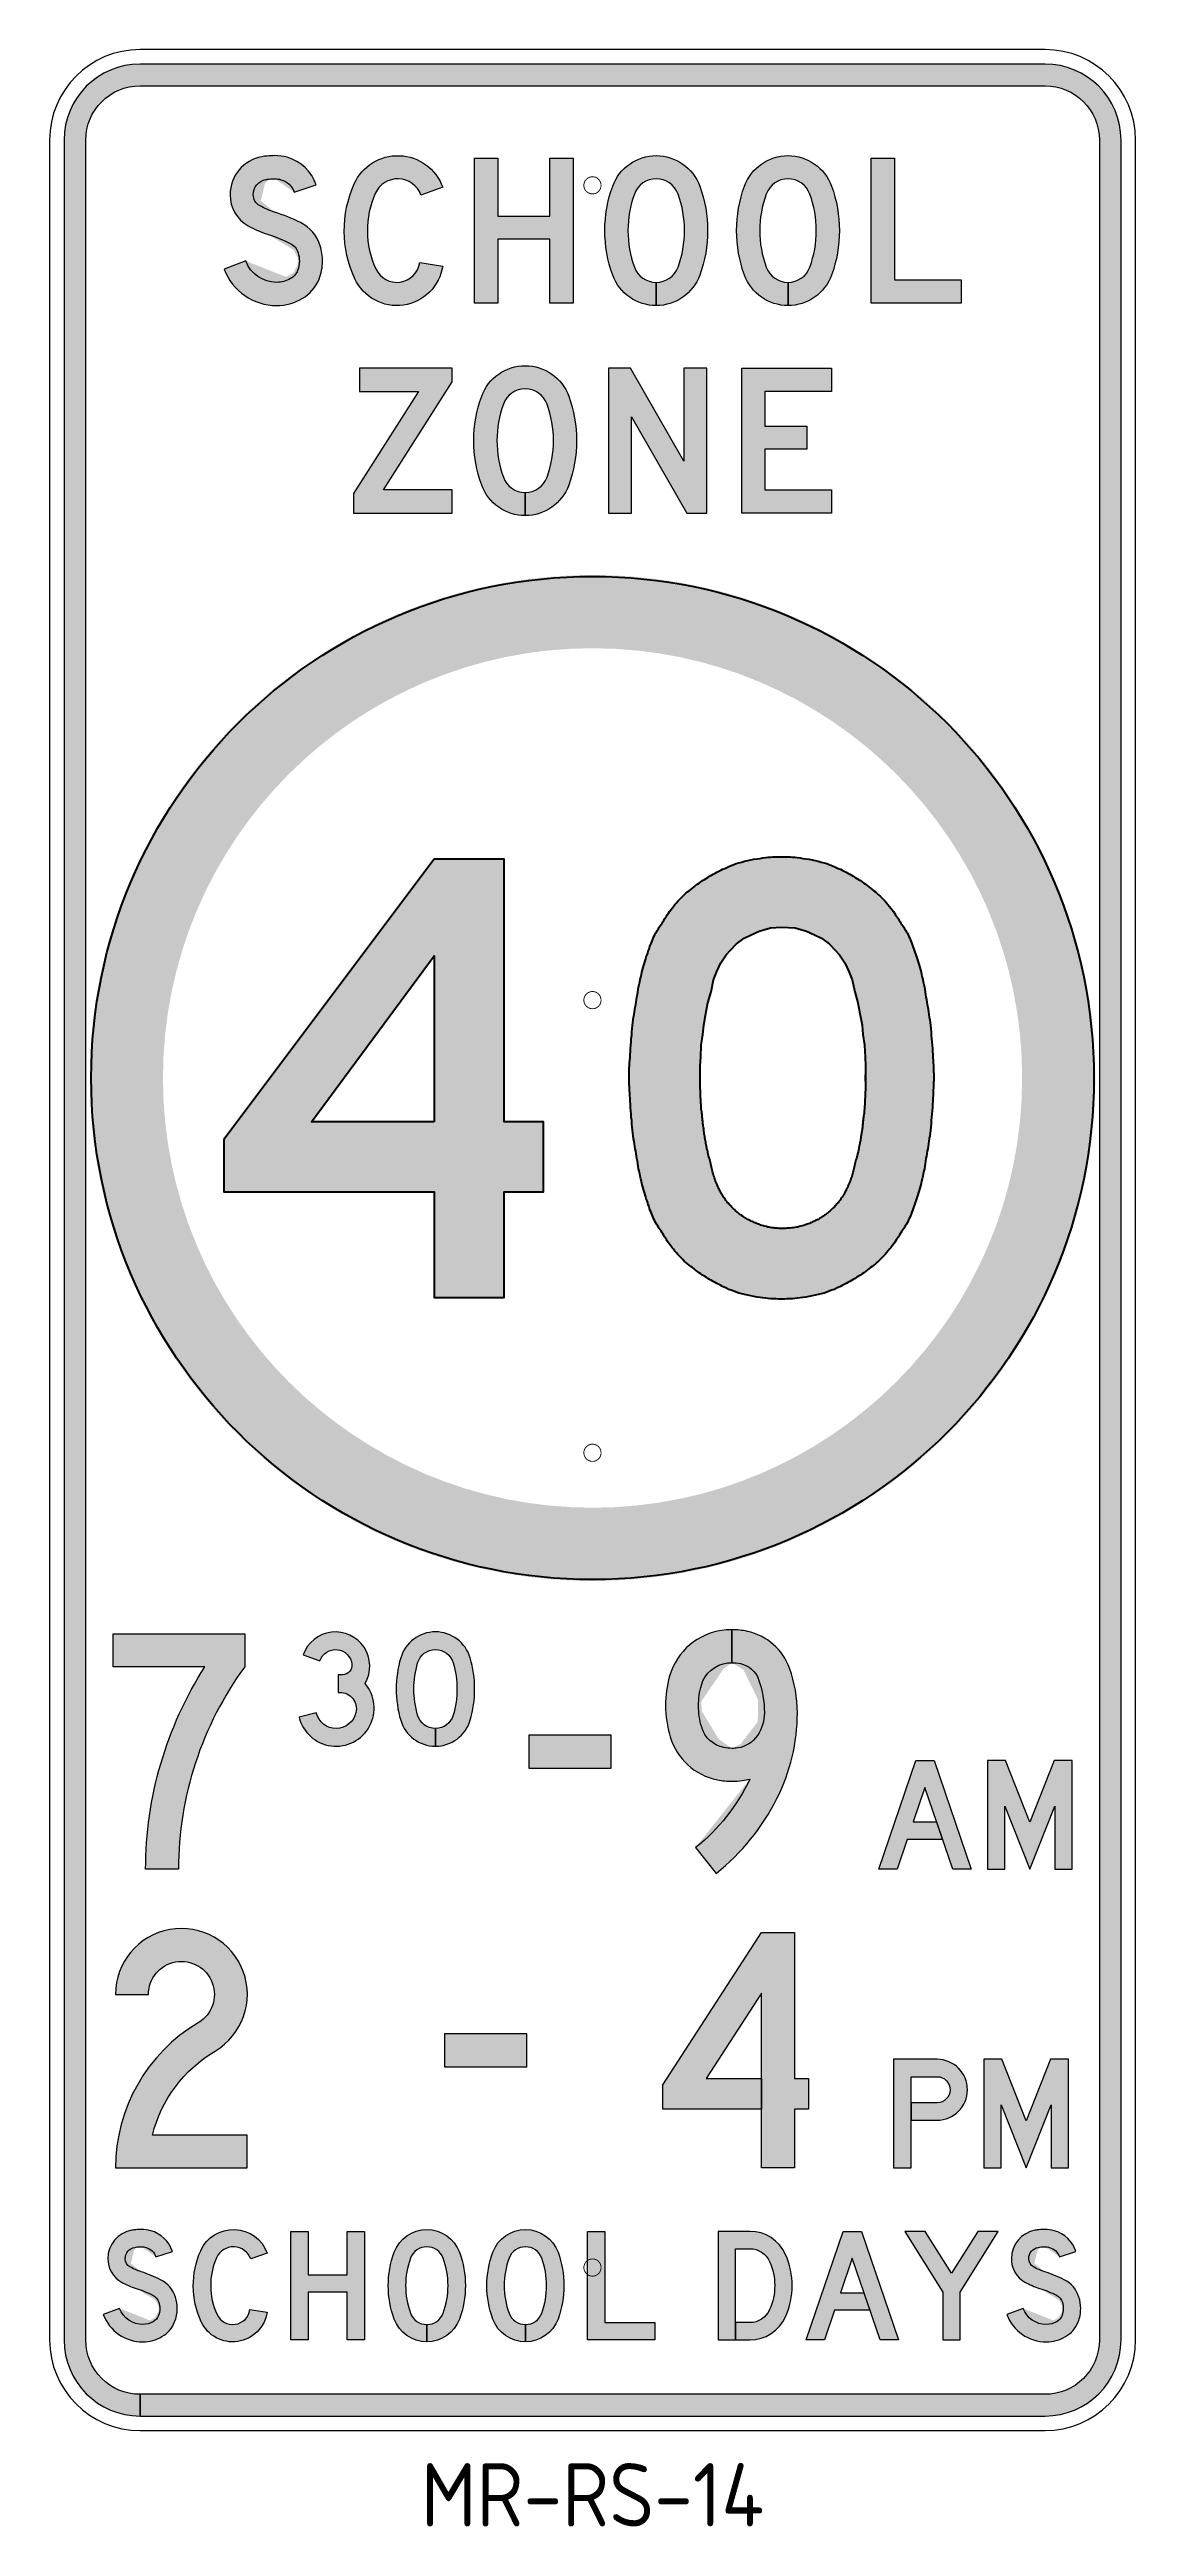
# Model space of a CAD drawing. Header units: millimetres. Extents: x 316 to 376, y 53 to 189.
import ezdxf
from ezdxf.enums import TextEntityAlignment as Align

# ---------------------------------------------------------------- set-up
doc = ezdxf.new("R2010")
doc.units = ezdxf.units.MM
doc.linetypes.add('HIDDEN', pattern=[0.375, 0.25, -0.125])
for name, color, linetype in [('DIM', 1, 'Continuous'), ('L18', 4, 'Continuous'), ('L20', 8, 'HIDDEN'), ('L25', 1, 'Continuous'), ('RED LAYER', 12, 'Continuous'), ('Wipeout Frame & Hatch Boundary', 153, 'Continuous')]:
    doc.layers.add(name, color=color, linetype=linetype)
doc.layers.add('GSBWFILL', color=1, linetype='Continuous', lineweight=0)
doc.styles.add('T35', font='isocp2.shx', dxfattribs={"height": 3.5})
doc.styles.add('TSText', font='isocp2.shx', dxfattribs={"height": 25})

# ---------------------------------------------------------------- blocks, each defined once
blk = doc.blocks.new('*U5')
at = {"layer": 'GSBWFILL'}
h = blk.add_hatch(color=256, dxfattribs=at)
edge = h.paths.add_edge_path()
edge.add_arc((70.1, 139.8), 31.7, 74.4676, 90, ccw=False)
edge.add_arc((71.4, 144.4), 27, 18.4342, 74.4676, ccw=False)
edge.add_line((97, 152.9), (127.3, 163))
edge.add_arc((71.4, 144.4), 59, 18.4342, 74.4676)
edge.add_arc((70.1, 139.8), 63.7, 74.4676, 90)
edge.add_arc((70.1, 87.2), 116.3, 90, 95.2021)
edge.add_arc((67.4, 116.6), 86.8, 95.2021, 100.066)
edge.add_arc((61.6, 149.6), 53.3, 100.066, 180)
edge.add_arc((57.6, 149.6), 49.3, 180, 240.5254)
edge.add_arc((102.8, 229.5), 141.1, 240.5254, 252.423)
edge.add_arc((-5.2, -111.2), 216.3, 63.4948, 72.423, ccw=False)
edge.add_arc((81.9, 63.3), 21.3, 17.0924, 63.4948, ccw=False)
edge.add_arc((63.6, 57.7), 40.4, 0, 17.0924, ccw=False)
edge.add_arc((69.9, 57.7), 34.1, -21.836, 0, ccw=False)
edge.add_arc((80.1, 53.6), 23.1, 300.4201, 338.164, ccw=False)
edge.add_arc((72.8, 66), 37.5, 270, 300.4201, ccw=False)
edge.add_arc((72.8, 74.3), 45.8, 200.654, 270, ccw=False)
edge.add_line((29.9, 58.2), (0, 46.9))
edge.add_arc((72.8, 74.3), 77.8, 200.654, 270)
edge.add_arc((72.8, 66), 69.5, 270, 300.4201)
edge.add_arc((80.1, 53.6), 55.1, 300.4201, 338.164)
edge.add_arc((69.9, 57.7), 66.1, 338.164, 360)
edge.add_arc((63.6, 57.7), 72.4, 360, 377.0924)
edge.add_arc((81.9, 63.3), 53.3, 17.0924, 63.4948)
edge.add_arc((-5.2, -111.2), 248.3, 63.4948, 72.423)
edge.add_arc((102.8, 229.5), 109.1, 240.5254, 252.423, ccw=False)
edge.add_arc((57.6, 149.6), 17.3, 180, 240.5254, ccw=False)
edge.add_arc((61.6, 149.6), 21.3, 100.066, 180, ccw=False)
edge.add_arc((67.4, 116.6), 54.8, 95.2021, 100.066, ccw=False)
edge.add_arc((70.1, 87.2), 84.3, 90, 95.2021, ccw=False)
blk.add_lwpolyline([(70.1, 171.5, -0.067877), (78.6, 170.3, -0.249483), (97, 152.9), (127.3, 163, 0.249483), (87.2, 201.2, 0.067877), (70.1, 203.5, 0.022702), (59.6, 203, 0.021226), (52.3, 202, 0.363644), (8.3, 149.6, 0.270408), (33.3, 106.6, 0.05196), (60.2, 95, -0.038976), (91.4, 82.3, -0.205282), (102.2, 69.5, -0.074718), (104, 57.7, -0.095567), (101.6, 45, -0.166194), (91.8, 33.7, -0.133518), (72.8, 28.5, -0.312164), (29.9, 58.2), (0, 46.9, 0.312164), (72.8, -3.5, 0.133518), (108, 6.1, 0.166194), (131.3, 33.1, 0.095567), (136, 57.7, 0.074718), (132.8, 78.9, 0.205282), (105.6, 111, 0.038976), (69.8, 125.5, -0.05196), (49.1, 134.5, -0.270408), (40.3, 149.6, -0.363644), (57.9, 170.5, -0.021226), (62.5, 171.2, -0.022702)], format="xyb", close=True, dxfattribs=at)
blk = doc.blocks.new('*U6')
at = {"layer": 'GSBWFILL', "linetype": 'Continuous'}
blk.add_hatch(color=256, dxfattribs=at).paths.add_polyline_path([(13.7, 164.4, 0.216677), (14.6, 33.6, 0.744414), (136, 51), (104.4, 55.8, -0.744414), (43.7, 47.1, -0.216677), (42.9, 151.4, -0.674012), (105.9, 149.1), (136, 160.1, 0.674012)])
at = {"layer": 'GSBWFILL'}
blk.add_lwpolyline([(136, 51, -0.744414), (14.6, 33.6, -0.216677), (13.7, 164.4, -0.674012), (136, 160.1), (105.9, 149.1, 0.674012), (42.9, 151.4, 0.216677), (43.7, 47.1, 0.744414), (104.4, 55.8)], format="xyb", close=True, dxfattribs=at)
blk = doc.blocks.new('*U7')
at = {"layer": 'GSBWFILL', "linetype": 'Continuous'}
blk.add_hatch(color=256, dxfattribs=at).paths.add_polyline_path([(0, 0), (32, 0), (32, 88), (104, 88), (104, 0), (136, 0), (136, 200), (104, 200), (104, 120), (32, 120), (32, 200), (0, 200)])
at = {"layer": 'GSBWFILL'}
blk.add_lwpolyline([(0, 200), (32, 200), (32, 120), (104, 120), (104, 200), (136, 200), (136, 0), (104, 0), (104, 88), (32, 88), (32, 0), (0, 0)], close=True, dxfattribs=at)
blk = doc.blocks.new('*U8')
at = {"layer": 'GSBWFILL', "linetype": 'Continuous'}
blk.add_hatch(color=256, dxfattribs=at).paths.add_polyline_path([(10.9, 161.5, 0.177215), (10.9, 38.5, 0.314825), (71, -3.5), (71, 28.5, -0.314825), (40.9, 49.5, -0.177215), (40.9, 150.5, -0.698925), (101.1, 150.5, -0.177215), (101.1, 49.5, -0.31474), (71, 28.5), (71, -3.5, 0.314782), (131.1, 38.5, 0.177215), (131.1, 161.5, 0.698925)])
at = {"layer": 'GSBWFILL'}
blk.add_lwpolyline([(71, -3.5, -0.314825), (10.9, 38.5, -0.177215), (10.9, 161.5, -0.698925), (131.1, 161.5, -0.177215), (131.1, 38.5, -0.314782), (71, -3.5), (71, 28.5, 0.31474), (101.1, 49.5, 0.177215), (101.1, 150.5, 0.698925), (40.9, 150.5, 0.177215), (40.9, 49.5, 0.314825), (71, 28.5)], format="xyb", close=True, dxfattribs=at)
blk = doc.blocks.new('*U9')
at = {"layer": 'GSBWFILL', "linetype": 'Continuous'}
blk.add_hatch(color=256, dxfattribs=at).paths.add_polyline_path([(10.9, 161.5, 0.177215), (10.9, 38.5, 0.314825), (71, -3.5), (71, 28.5, -0.314825), (40.9, 49.5, -0.177215), (40.9, 150.5, -0.698925), (101.1, 150.5, -0.177215), (101.1, 49.5, -0.31474), (71, 28.5), (71, -3.5, 0.314782), (131.1, 38.5, 0.177215), (131.1, 161.5, 0.698925)])
at = {"layer": 'GSBWFILL'}
blk.add_lwpolyline([(71, -3.5, -0.314825), (10.9, 38.5, -0.177215), (10.9, 161.5, -0.698925), (131.1, 161.5, -0.177215), (131.1, 38.5, -0.314782), (71, -3.5), (71, 28.5, 0.31474), (101.1, 49.5, 0.177215), (101.1, 150.5, 0.698925), (40.9, 150.5, 0.177215), (40.9, 49.5, 0.314825), (71, 28.5)], format="xyb", close=True, dxfattribs=at)
blk = doc.blocks.new('*U10')
at = {"layer": 'GSBWFILL', "linetype": 'Continuous'}
blk.add_hatch(color=256, dxfattribs=at).paths.add_polyline_path([(32, 32), (124, 32), (124, 0), (0, 0), (0, 200), (32, 200)])
at = {"layer": 'GSBWFILL'}
blk.add_lwpolyline([(32, 32), (124, 32), (124, 0), (0, 0), (0, 200), (32, 200)], close=True, dxfattribs=at)
blk = doc.blocks.new('*U4')
at = {"layer": 'GSBWFILL', "color": 28}
for name, p, xscale, yscale, zscale in [('*U5', (0, 0), 0.4000000000000002, 0.4000000000000002, 0.4000000000000002), ('*U6', (66.4, 0), 0.4, 0.4, 0.4), ('*U7', (138.4, 0), 0.4000000000000001, 0.4000000000000001, 0.4000000000000001), ('*U8', (210.4, 0), 0.4000000000000001, 0.4000000000000001, 0.4000000000000001), ('*U9', (283.2, 0), 0.3999999999999999, 0.3999999999999999, 0.3999999999999999), ('*U10', (357.6, 0), 0.4, 0.4, 0.4)]:
    blk.add_blockref(name, p, dxfattribs=dict(at, xscale=xscale, yscale=yscale, zscale=zscale))
blk = doc.blocks.new('*U3')
at = {"layer": 'GSBWFILL'}
blk.add_blockref('*U4', (-203.6, 0), dxfattribs=at)
blk = doc.blocks.new('*U13')
at = {"layer": 'GSBWFILL', "linetype": 'Continuous'}
blk.add_hatch(color=256, dxfattribs=at).paths.add_polyline_path([(89.8, 168), (0, 27), (0, 0), (136, 0), (136, 32), (41.1, 32), (136, 181), (136, 200), (8, 200), (8, 168)])
at = {"layer": 'GSBWFILL'}
blk.add_lwpolyline([(89.8, 168), (0, 27), (0, 0), (136, 0), (136, 32), (41.1, 32), (136, 181), (136, 200), (8, 200), (8, 168)], close=True, dxfattribs=at)
blk = doc.blocks.new('*U14')
at = {"layer": 'GSBWFILL', "linetype": 'Continuous'}
blk.add_hatch(color=256, dxfattribs=at).paths.add_polyline_path([(10.9, 161.5, 0.177215), (10.9, 38.5, 0.314825), (71, -3.5), (71, 28.5, -0.314825), (40.9, 49.5, -0.177215), (40.9, 150.5, -0.698925), (101.1, 150.5, -0.177215), (101.1, 49.5, -0.31474), (71, 28.5), (71, -3.5, 0.314782), (131.1, 38.5, 0.177215), (131.1, 161.5, 0.698925)])
at = {"layer": 'GSBWFILL'}
blk.add_lwpolyline([(71, -3.5, -0.314825), (10.9, 38.5, -0.177215), (10.9, 161.5, -0.698925), (131.1, 161.5, -0.177215), (131.1, 38.5, -0.314782), (71, -3.5), (71, 28.5, 0.31474), (101.1, 49.5, 0.177215), (101.1, 150.5, 0.698925), (40.9, 150.5, 0.177215), (40.9, 49.5, 0.314825), (71, 28.5)], format="xyb", close=True, dxfattribs=at)
blk = doc.blocks.new('*U15')
at = {"layer": 'GSBWFILL', "linetype": 'Continuous'}
blk.add_hatch(color=256, dxfattribs=at).paths.add_polyline_path([(32, 133), (108, 0), (136, 0), (136, 200), (104, 200), (104, 71.5), (30.6, 200), (0, 200), (0, 0), (32, 0)])
at = {"layer": 'GSBWFILL'}
blk.add_lwpolyline([(136, 0), (136, 200), (104, 200), (104, 71.5), (30.6, 200), (0, 200), (0, 0), (32, 0), (32, 133), (108, 0)], close=True, dxfattribs=at)
blk = doc.blocks.new('*U16')
at = {"layer": 'GSBWFILL', "linetype": 'Continuous'}
blk.add_hatch(color=256, dxfattribs=at).paths.add_polyline_path([(124, 168), (32, 168), (32, 120), (90.2, 120), (90.2, 88), (32, 88), (32, 32), (124, 32), (124, 0), (0, 0), (0, 200), (124, 200)])
at = {"layer": 'GSBWFILL'}
blk.add_lwpolyline([(124, 168), (32, 168), (32, 120), (90.2, 120), (90.2, 88), (32, 88), (32, 32), (124, 32), (124, 0), (0, 0), (0, 200), (124, 200)], close=True, dxfattribs=at)
blk = doc.blocks.new('*U12')
at = {"layer": 'GSBWFILL', "color": 28}
for name, p, xscale, yscale, zscale in [('*U13', (0, 0), 0.3999999999999999, 0.3999999999999999, 0.3999999999999999), ('*U14', (66.4, 0), 0.4, 0.4, 0.4), ('*U15', (140.8, 0), 0.4, 0.4, 0.4), ('*U16', (214.4, 0), 0.3999999999999999, 0.3999999999999999, 0.3999999999999999)]:
    blk.add_blockref(name, p, dxfattribs=dict(at, xscale=xscale, yscale=yscale, zscale=zscale))
blk = doc.blocks.new('*U11')
at = {"layer": 'GSBWFILL'}
blk.add_blockref('*U12', (-132, 0), dxfattribs=at)
blk = doc.blocks.new('Speed_Zone_40')
at = {"layer": 'L18'}
h = blk.add_hatch(color=256, dxfattribs=at)
h.paths.add_polyline_path([(-201.7, -33.6), (-201.7, -62.3), (-86.7, -62.3), (-86.7, -120.1), (-48.3, -120.1), (-48.3, -62.3), (-26.8, -62.3), (-26.8, -24), (-48.3, -24), (-48.3, 119.6), (-86.7, 119.6)])
h.paths.add_polyline_path([(-86.7, -24), (-153.7, -24), (-86.7, 66.8)], flags=17)
h.paths.add_polyline_path([(149.3, 1.8), (149.3, 0.5), (149.3, -0.7), (149.3, -1.8), (149.3, -2.8), (149.3, -3.7), (149.3, -4.6), (149.3, -5.4), (149.3, -6.2), (149.3, -6.9), (149.2, -7.6), (149.2, -8.3), (149.2, -8.9), (149.2, -9.6), (149.1, -10.3), (149.1, -10.9), (149, -11.6), (149, -12.3), (149, -13.1), (148.9, -13.8), (148.9, -14.6), (148.8, -15.4), (148.7, -16.2), (148.7, -17), (148.6, -17.8), (148.5, -18.6), (148.5, -19.3), (148.4, -20.1), (148.3, -20.8), (148.2, -21.5), (148.1, -22.3), (148, -23), (147.9, -23.6), (147.9, -24.3), (147.8, -25), (147.7, -25.7), (147.6, -26.3), (147.6, -27), (147.5, -27.7), (147.4, -28.4), (147.3, -29.1), (147.2, -29.8), (147.1, -30.5), (147, -31.3), (146.8, -32), (146.7, -32.8), (146.6, -33.6), (146.5, -34.3), (146.3, -35.1), (146.2, -35.9), (146, -36.6), (145.9, -37.3), (145.7, -38.1), (145.6, -38.8), (145.4, -39.5), (145.3, -40.3), (145.1, -41), (144.9, -41.7), (144.7, -42.5), (144.5, -43.2), (144.3, -44), (144.1, -44.8), (143.9, -45.5), (143.7, -46.3), (143.5, -47.1), (143.3, -47.9), (143.1, -48.7), (142.9, -49.5), (142.8, -50.3), (142.6, -51), (142.4, -51.8), (142.2, -52.5), (142, -53.2), (141.8, -53.9), (141.6, -54.6), (141.3, -55.2), (141.1, -55.9), (140.9, -56.5), (140.6, -57.1), (140.4, -57.6), (140.2, -58.2), (139.9, -58.8), (139.6, -59.4), (139.4, -60), (139.1, -60.6), (138.8, -61.1), (138.5, -61.7), (138.2, -62.3), (137.9, -62.9), (137.6, -63.4), (137.2, -64), (136.9, -64.5), (136.6, -65.1), (136.2, -65.6), (135.9, -66.1), (135.6, -66.6), (135.2, -67), (134.9, -67.4), (134.6, -67.8), (134.3, -68.2), (134, -68.5), (133.6, -68.9), (133.3, -69.3), (133, -69.6), (132.6, -70), (132.3, -70.4), (131.9, -70.8), (131.5, -71.2), (131.1, -71.6), (130.7, -72), (130.2, -72.4), (129.8, -72.8), (129.3, -73.2), (128.8, -73.6), (128.3, -74), (127.8, -74.4), (127.3, -74.8), (126.8, -75.1), (126.3, -75.5), (125.8, -75.8), (125.3, -76.1), (124.8, -76.4), (124.3, -76.7), (123.9, -77), (123.4, -77.3), (122.9, -77.5), (122.4, -77.8), (121.9, -78), (121.4, -78.3), (120.9, -78.5), (120.3, -78.7), (119.8, -79), (119.2, -79.2), (118.6, -79.5), (118, -79.7), (117.4, -79.9), (116.8, -80.2), (116.1, -80.4), (115.4, -80.6), (114.6, -80.9), (113.9, -81.1), (113.1, -81.3), (112.3, -81.5), (111.5, -81.6), (110.6, -81.8), (109.8, -81.9), (108.9, -82), (108, -82.1), (107.1, -82.2), (106.2, -82.2), (105.3, -82.3), (104.5, -82.3), (103.6, -82.3), (102.8, -82.3), (102, -82.3), (101.2, -82.2), (100.4, -82.2), (99.6, -82.1), (98.9, -82), (98.1, -81.9), (97.4, -81.8), (96.6, -81.6), (95.8, -81.5), (95.1, -81.3), (94.3, -81.1), (93.6, -80.9), (92.8, -80.6), (92.1, -80.4), (91.5, -80.2), (90.8, -79.9), (90.2, -79.7), (89.6, -79.5), (89, -79.2), (88.4, -79), (87.9, -78.7), (87.4, -78.5), (86.8, -78.3), (86.3, -78), (85.8, -77.8), (85.3, -77.5), (84.9, -77.3), (84.4, -77), (83.9, -76.7), (83.4, -76.4), (82.9, -76.1), (82.4, -75.8), (81.9, -75.5), (81.4, -75.1), (80.9, -74.8), (80.4, -74.4), (79.9, -74), (79.4, -73.6), (78.9, -73.2), (78.5, -72.8), (78, -72.4), (77.6, -72), (77.1, -71.6), (76.7, -71.2), (76.3, -70.8), (76, -70.4), (75.6, -70), (75.2, -69.6), (74.9, -69.3), (74.6, -68.9), (74.3, -68.5), (73.9, -68.2), (73.6, -67.8), (73.3, -67.4), (73, -67), (72.7, -66.6), (72.3, -66.1), (72, -65.6), (71.6, -65.1), (71.3, -64.5), (71, -64), (70.6, -63.4), (70.3, -62.9), (70, -62.3), (69.7, -61.7), (69.4, -61.1), (69.1, -60.6), (68.9, -60), (68.6, -59.4), (68.3, -58.8), (68.1, -58.2), (67.8, -57.6), (67.6, -57.1), (67.3, -56.5), (67.1, -55.9), (66.9, -55.2), (66.7, -54.6), (66.5, -53.9), (66.2, -53.2), (66, -52.5), (65.8, -51.8), (65.7, -51), (65.5, -50.3), (65.3, -49.5), (65.1, -48.7), (64.9, -47.9), (64.7, -47.1), (64.5, -46.3), (64.3, -45.5), (64.1, -44.8), (63.9, -44), (63.7, -43.2), (63.5, -42.5), (63.3, -41.7), (63.1, -41), (63, -40.3), (62.8, -39.5), (62.6, -38.8), (62.5, -38.1), (62.3, -37.3), (62.2, -36.6), (62, -35.9), (61.9, -35.1), (61.8, -34.3), (61.6, -33.6), (61.5, -32.8), (61.4, -32), (61.3, -31.3), (61.1, -30.5), (61, -29.8), (60.9, -29.1), (60.8, -28.4), (60.8, -27.7), (60.7, -27), (60.6, -26.3), (60.5, -25.7), (60.4, -25), (60.4, -24.3), (60.3, -23.6), (60.2, -23), (60.1, -22.3), (60, -21.5), (59.9, -20.8), (59.9, -20.1), (59.8, -19.3), (59.7, -18.6), (59.6, -17.8), (59.5, -17), (59.5, -16.2), (59.4, -15.4), (59.4, -14.6), (59.3, -13.8), (59.3, -13.1), (59.2, -12.3), (59.2, -11.6), (59.1, -10.9), (59.1, -10.3), (59.1, -9.6), (59, -8.9), (59, -8.3), (59, -7.6), (59, -6.9), (58.9, -6.2), (58.9, -5.4), (58.9, -4.6), (58.9, -3.7), (58.9, -2.8), (58.9, -1.9), (58.9, 1.9), (58.9, 6.7), (59.2, 11.4), (59.5, 18), (60.3, 23.8), (60.8, 28.9), (61.9, 35.3), (63.1, 41), (64.8, 47.1), (66.2, 53.6), (68, 58.3), (70.2, 63), (73.1, 67.4), (75.4, 69.9), (78.8, 73.4), (83, 76.4), (86.7, 78.3), (91.2, 80.3), (97.4, 82.1), (103.4, 82.5), (110.8, 82.1), (117.1, 80.3), (121.5, 78.3), (125.3, 76.4), (129.4, 73.4), (132.8, 69.9), (135.1, 67.4), (138, 63), (140.2, 58.3), (142, 53.6), (143.5, 47.1), (145.2, 41), (146.3, 35.3), (147.4, 28.9), (147.9, 23.8), (148.7, 18), (149.1, 11.4), (149.3, 6.7), (149.3, 1.9), (149.3, -1.8)], flags=16)
h.paths.add_polyline_path([(20, 3.4), (20.1, 4.4), (20.1, 5.5), (20.2, 6.8), (20.3, 8.2), (20.4, 9.6), (20.5, 11.2), (20.6, 12.8), (20.7, 14.4), (20.8, 16.2), (20.9, 18), (21.1, 19.8), (21.2, 21.6), (21.4, 23.4), (21.5, 25.2), (21.7, 27), (21.9, 28.7), (22, 30.3), (22.2, 31.8), (22.4, 33.3), (22.7, 34.7), (22.9, 36.1), (23.1, 37.5), (23.3, 38.8), (23.6, 40.2), (23.8, 41.5), (24, 42.9), (24.3, 44.2), (24.5, 45.6), (24.7, 47), (25, 48.4), (25.2, 49.7), (25.5, 51.1), (25.8, 52.5), (26.1, 53.8), (26.4, 55.2), (26.7, 56.5), (27, 57.8), (27.3, 59.1), (27.7, 60.4), (28, 61.6), (28.4, 62.8), (28.7, 64), (29.1, 65.1), (29.4, 66.2), (29.8, 67.3), (30.2, 68.3), (30.5, 69.4), (30.9, 70.4), (31.2, 71.4), (31.6, 72.5), (32, 73.5), (32.4, 74.5), (32.8, 75.4), (33.2, 76.4), (33.6, 77.3), (34.1, 78.2), (34.5, 79.1), (35, 80), (35.5, 80.8), (36, 81.6), (36.5, 82.4), (37, 83.2), (37.5, 83.9), (38, 84.7), (38.5, 85.4), (39, 86.2), (39.4, 87), (39.9, 87.7), (40.4, 88.5), (40.9, 89.3), (41.5, 90.2), (42.1, 91), (42.8, 91.9), (43.5, 92.9), (44.3, 93.8), (45, 94.8), (45.9, 95.8), (46.7, 96.7), (47.6, 97.6), (48.4, 98.5), (49.3, 99.4), (50.2, 100.2), (51.1, 101), (51.9, 101.7), (52.8, 102.4), (53.7, 103.1), (54.6, 103.8), (55.5, 104.5), (56.4, 105.2), (57.4, 105.9), (58.3, 106.5), (59.3, 107.2), (60.2, 107.9), (61.2, 108.5), (62.1, 109.1), (63.1, 109.7), (64, 110.3), (65, 110.9), (66, 111.4), (67, 112), (68, 112.5), (69, 113), (70.1, 113.6), (71.1, 114.1), (72.3, 114.6), (73.4, 115.1), (74.6, 115.7), (75.9, 116.2), (77.2, 116.7), (78.6, 117.2), (80, 117.7), (81.6, 118.1), (83.2, 118.5), (84.9, 118.9), (86.6, 119.3), (88.3, 119.6), (90, 119.9), (91.6, 120.1), (93.2, 120.4), (94.7, 120.5), (96, 120.7), (97.3, 120.8), (98.4, 120.9), (99.5, 120.9), (100.5, 120.9), (101.5, 121), (102.4, 121), (103.3, 121), (104.3, 121), (105.2, 121), (106.2, 120.9), (107.2, 120.9), (108.2, 120.9), (109.4, 120.8), (110.7, 120.7), (112, 120.5), (113.5, 120.4), (115.1, 120.1), (116.7, 119.9), (118.4, 119.6), (120.1, 119.3), (121.8, 118.9), (123.5, 118.5), (125.1, 118.1), (126.7, 117.7), (128.1, 117.2), (129.5, 116.7), (130.8, 116.2), (132.1, 115.7), (133.3, 115.1), (134.4, 114.6), (135.6, 114.1), (136.6, 113.6), (137.7, 113), (138.7, 112.5), (139.7, 112), (140.7, 111.4), (141.7, 110.9), (142.6, 110.3), (143.6, 109.7), (144.6, 109.1), (145.5, 108.5), (146.5, 107.9), (147.4, 107.2), (148.4, 106.5), (149.3, 105.9), (150.2, 105.2), (151.2, 104.5), (152.1, 103.8), (153, 103.1), (153.9, 102.4), (154.8, 101.7), (155.6, 101), (156.5, 100.2), (157.4, 99.4), (158.2, 98.5), (159.1, 97.6), (160, 96.7), (160.8, 95.8), (161.6, 94.8), (162.4, 93.8), (163.2, 92.9), (163.9, 91.9), (164.6, 91), (165.2, 90.2), (165.8, 89.3), (166.3, 88.5), (166.8, 87.7), (167.3, 87), (167.7, 86.2), (168.2, 85.4), (168.7, 84.7), (169.2, 83.9), (169.7, 83.2), (170.2, 82.4), (170.7, 81.6), (171.2, 80.8), (171.7, 80), (172.2, 79.1), (172.6, 78.2), (173.1, 77.3), (173.5, 76.4), (173.9, 75.4), (174.3, 74.5), (174.7, 73.5), (175.1, 72.5), (175.4, 71.4), (175.8, 70.4), (176.2, 69.4), (176.5, 68.3), (176.9, 67.3), (177.3, 66.2), (177.6, 65.1), (178, 64), (178.3, 62.8), (178.7, 61.6), (179, 60.4), (179.4, 59.1), (179.7, 57.8), (180, 56.5), (180.3, 55.2), (180.6, 53.8), (180.9, 52.5), (181.2, 51.1), (181.5, 49.7), (181.7, 48.4), (182, 47), (182.2, 45.6), (182.4, 44.2), (182.7, 42.9), (182.9, 41.5), (183.1, 40.2), (183.4, 38.8), (183.6, 37.5), (183.8, 36.1), (184, 34.7), (184.2, 33.3), (184.5, 31.8), (184.7, 30.3), (184.8, 28.7), (185, 27), (185.2, 25.2), (185.3, 23.4), (185.5, 21.6), (185.6, 19.8), (185.8, 18), (185.9, 16.2), (186, 14.4), (186.1, 12.8), (186.2, 11.2), (186.3, 9.6), (186.4, 8.2), (186.5, 6.8), (186.5, 5.5), (186.6, 4.4), (186.6, 3.4), (186.7, 2.4), (186.7, 1.6), (186.7, 0.8), (186.7, 0.1), (186.7, -0.7), (186.7, -1.5), (186.6, -2.3), (186.6, -3.2), (186.5, -4.3), (186.5, -5.4), (186.4, -6.7), (186.3, -8.1), (186.3, -9.5), (186.2, -11), (186.1, -12.7), (186, -14.3), (185.9, -16.1), (185.7, -17.9), (185.6, -19.7), (185.5, -21.5), (185.3, -23.3), (185.2, -25.1), (185, -26.9), (184.8, -28.6), (184.7, -30.2), (184.5, -31.7), (184.2, -33.2), (184, -34.6), (183.8, -36), (183.6, -37.4), (183.4, -38.7), (183.1, -40.1), (182.9, -41.4), (182.7, -42.8), (182.4, -44.1), (182.2, -45.5), (182, -46.9), (181.7, -48.3), (181.5, -49.6), (181.2, -51), (180.9, -52.4), (180.6, -53.7), (180.3, -55.1), (180, -56.4), (179.7, -57.7), (179.4, -59), (179, -60.3), (178.7, -61.5), (178.3, -62.7), (178, -63.9), (177.6, -65), (177.3, -66.1), (176.9, -67.2), (176.5, -68.2), (176.2, -69.3), (175.8, -70.3), (175.4, -71.3), (175.1, -72.4), (174.7, -73.4), (174.3, -74.4), (173.9, -75.3), (173.5, -76.3), (173.1, -77.2), (172.6, -78.1), (172.2, -79), (171.7, -79.9), (171.2, -80.7), (170.7, -81.5), (170.2, -82.3), (169.7, -83.1), (169.2, -83.8), (168.7, -84.6), (168.2, -85.3), (167.7, -86.1), (167.3, -86.9), (166.8, -87.6), (166.3, -88.4), (165.8, -89.2), (165.2, -90.1), (164.6, -90.9), (163.9, -91.8), (163.2, -92.8), (162.4, -93.7), (161.6, -94.7), (160.8, -95.7), (160, -96.6), (159.1, -97.5), (158.2, -98.4), (157.4, -99.3), (156.5, -100.1), (155.6, -100.9), (154.8, -101.6), (153.9, -102.3), (153, -103), (152.1, -103.7), (151.2, -104.4), (150.2, -105.1), (149.3, -105.8), (148.4, -106.5), (147.4, -107.1), (146.5, -107.8), (145.5, -108.4), (144.6, -109), (143.6, -109.6), (142.6, -110.2), (141.7, -110.8), (140.7, -111.3), (139.7, -111.9), (138.7, -112.4), (137.7, -112.9), (136.6, -113.5), (135.6, -114), (134.4, -114.5), (133.3, -115), (132.1, -115.6), (130.8, -116.1), (129.5, -116.6), (128.1, -117.1), (126.7, -117.6), (125.1, -118), (123.5, -118.4), (121.8, -118.8), (120.1, -119.2), (118.4, -119.5), (116.7, -119.8), (115.1, -120), (113.5, -120.3), (112, -120.4), (110.7, -120.6), (109.4, -120.7), (108.2, -120.8), (107.2, -120.8), (106.2, -120.8), (105.2, -120.9), (104.3, -120.9), (103.3, -120.9), (102.4, -120.9), (101.5, -120.9), (100.5, -120.8), (99.5, -120.8), (98.4, -120.8), (97.3, -120.7), (96, -120.6), (94.7, -120.4), (93.2, -120.3), (91.6, -120), (90, -119.8), (88.3, -119.5), (86.6, -119.2), (84.9, -118.8), (83.2, -118.4), (81.6, -118), (80, -117.6), (78.6, -117.1), (77.2, -116.6), (75.9, -116.1), (74.6, -115.6), (73.4, -115), (72.3, -114.5), (71.1, -114), (70.1, -113.5), (69, -112.9), (68, -112.4), (67, -111.9), (66, -111.3), (65, -110.8), (64, -110.2), (63.1, -109.6), (62.1, -109), (61.2, -108.4), (60.2, -107.8), (59.3, -107.1), (58.3, -106.5), (57.4, -105.8), (56.4, -105.1), (55.5, -104.4), (54.6, -103.7), (53.7, -103), (52.8, -102.3), (51.9, -101.6), (51.1, -100.9), (50.2, -100.1), (49.3, -99.3), (48.4, -98.4), (47.6, -97.5), (46.7, -96.6), (45.9, -95.7), (45, -94.7), (44.3, -93.7), (43.5, -92.8), (42.8, -91.8), (42.1, -90.9), (41.5, -90.1), (40.9, -89.2), (40.4, -88.4), (39.9, -87.6), (39.4, -86.9), (39, -86.1), (38.5, -85.3), (38, -84.6), (37.5, -83.8), (37, -83.1), (36.5, -82.3), (36, -81.5), (35.5, -80.7), (35, -79.9), (34.5, -79), (34.1, -78.1), (33.6, -77.2), (33.2, -76.3), (32.8, -75.3), (32.4, -74.4), (32, -73.4), (31.6, -72.4), (31.2, -71.3), (30.9, -70.3), (30.5, -69.3), (30.2, -68.2), (29.8, -67.2), (29.4, -66.1), (29.1, -65), (28.7, -63.9), (28.4, -62.7), (28, -61.5), (27.7, -60.3), (27.3, -59), (27, -57.7), (26.7, -56.4), (26.4, -55.1), (26.1, -53.7), (25.8, -52.4), (25.5, -51), (25.2, -49.6), (25, -48.3), (24.7, -46.9), (24.5, -45.5), (24.3, -44.1), (24, -42.8), (23.8, -41.4), (23.6, -40.1), (23.3, -38.7), (23.1, -37.4), (22.9, -36), (22.7, -34.6), (22.4, -33.2), (22.2, -31.7), (22, -30.2), (21.9, -28.6), (21.7, -26.9), (21.5, -25.1), (21.4, -23.3), (21.2, -21.5), (21.1, -19.7), (20.9, -17.9), (20.8, -16.1), (20.7, -14.3), (20.6, -12.7), (20.5, -11.1), (20.4, -9.5), (20.4, -8.1), (20.3, -6.9), (20.2, -5.7), (20.2, -4.7), (20.1, -3.9), (20.1, -3.3), (20, -2.8), (20, -2.4), (20, -2.2), (20, -2.1), (20, -2), (19.9, -2), (19.9, -2), (19.9, -2), (20, -1.9), (20, -1.9), (20, -1.9), (20, -1.8), (20, -1.7), (20, -1.5), (20, -1.3), (20, -1), (20, -0.6), (20, -0.2), (20, 0.3), (20, 0.9), (20, 1.6), (20, 2.4)])
h = blk.add_hatch(color=256, dxfattribs=at)
h.paths.add_polyline_path([(-201.7, -33.6), (-201.7, -62.3), (-86.7, -62.3), (-86.7, -120.1), (-48.3, -120.1), (-48.3, -62.3), (-26.8, -62.3), (-26.8, -24), (-48.3, -24), (-48.3, 119.6), (-86.7, 119.6)])
h.paths.add_polyline_path([(-86.7, -24), (-153.7, -24), (-86.7, 66.8)], flags=17)
h.paths.add_polyline_path([(149.3, 1.8), (149.3, 0.5), (149.3, -0.7), (149.3, -1.8), (149.3, -2.8), (149.3, -3.7), (149.3, -4.6), (149.3, -5.4), (149.3, -6.2), (149.3, -6.9), (149.2, -7.6), (149.2, -8.3), (149.2, -8.9), (149.2, -9.6), (149.1, -10.3), (149.1, -10.9), (149, -11.6), (149, -12.3), (149, -13.1), (148.9, -13.8), (148.9, -14.6), (148.8, -15.4), (148.7, -16.2), (148.7, -17), (148.6, -17.8), (148.5, -18.6), (148.5, -19.3), (148.4, -20.1), (148.3, -20.8), (148.2, -21.5), (148.1, -22.3), (148, -23), (147.9, -23.6), (147.9, -24.3), (147.8, -25), (147.7, -25.7), (147.6, -26.3), (147.6, -27), (147.5, -27.7), (147.4, -28.4), (147.3, -29.1), (147.2, -29.8), (147.1, -30.5), (147, -31.3), (146.8, -32), (146.7, -32.8), (146.6, -33.6), (146.5, -34.3), (146.3, -35.1), (146.2, -35.9), (146, -36.6), (145.9, -37.3), (145.7, -38.1), (145.6, -38.8), (145.4, -39.5), (145.3, -40.3), (145.1, -41), (144.9, -41.7), (144.7, -42.5), (144.5, -43.2), (144.3, -44), (144.1, -44.8), (143.9, -45.5), (143.7, -46.3), (143.5, -47.1), (143.3, -47.9), (143.1, -48.7), (142.9, -49.5), (142.8, -50.3), (142.6, -51), (142.4, -51.8), (142.2, -52.5), (142, -53.2), (141.8, -53.9), (141.6, -54.6), (141.3, -55.2), (141.1, -55.9), (140.9, -56.5), (140.6, -57.1), (140.4, -57.6), (140.2, -58.2), (139.9, -58.8), (139.6, -59.4), (139.4, -60), (139.1, -60.6), (138.8, -61.1), (138.5, -61.7), (138.2, -62.3), (137.9, -62.9), (137.6, -63.4), (137.2, -64), (136.9, -64.5), (136.6, -65.1), (136.2, -65.6), (135.9, -66.1), (135.6, -66.6), (135.2, -67), (134.9, -67.4), (134.6, -67.8), (134.3, -68.2), (134, -68.5), (133.6, -68.9), (133.3, -69.3), (133, -69.6), (132.6, -70), (132.3, -70.4), (131.9, -70.8), (131.5, -71.2), (131.1, -71.6), (130.7, -72), (130.2, -72.4), (129.8, -72.8), (129.3, -73.2), (128.8, -73.6), (128.3, -74), (127.8, -74.4), (127.3, -74.8), (126.8, -75.1), (126.3, -75.5), (125.8, -75.8), (125.3, -76.1), (124.8, -76.4), (124.3, -76.7), (123.9, -77), (123.4, -77.3), (122.9, -77.5), (122.4, -77.8), (121.9, -78), (121.4, -78.3), (120.9, -78.5), (120.3, -78.7), (119.8, -79), (119.2, -79.2), (118.6, -79.5), (118, -79.7), (117.4, -79.9), (116.8, -80.2), (116.1, -80.4), (115.4, -80.6), (114.6, -80.9), (113.9, -81.1), (113.1, -81.3), (112.3, -81.5), (111.5, -81.6), (110.6, -81.8), (109.8, -81.9), (108.9, -82), (108, -82.1), (107.1, -82.2), (106.2, -82.2), (105.3, -82.3), (104.5, -82.3), (103.6, -82.3), (102.8, -82.3), (102, -82.3), (101.2, -82.2), (100.4, -82.2), (99.6, -82.1), (98.9, -82), (98.1, -81.9), (97.4, -81.8), (96.6, -81.6), (95.8, -81.5), (95.1, -81.3), (94.3, -81.1), (93.6, -80.9), (92.8, -80.6), (92.1, -80.4), (91.5, -80.2), (90.8, -79.9), (90.2, -79.7), (89.6, -79.5), (89, -79.2), (88.4, -79), (87.9, -78.7), (87.4, -78.5), (86.8, -78.3), (86.3, -78), (85.8, -77.8), (85.3, -77.5), (84.9, -77.3), (84.4, -77), (83.9, -76.7), (83.4, -76.4), (82.9, -76.1), (82.4, -75.8), (81.9, -75.5), (81.4, -75.1), (80.9, -74.8), (80.4, -74.4), (79.9, -74), (79.4, -73.6), (78.9, -73.2), (78.5, -72.8), (78, -72.4), (77.6, -72), (77.1, -71.6), (76.7, -71.2), (76.3, -70.8), (76, -70.4), (75.6, -70), (75.2, -69.6), (74.9, -69.3), (74.6, -68.9), (74.3, -68.5), (73.9, -68.2), (73.6, -67.8), (73.3, -67.4), (73, -67), (72.7, -66.6), (72.3, -66.1), (72, -65.6), (71.6, -65.1), (71.3, -64.5), (71, -64), (70.6, -63.4), (70.3, -62.9), (70, -62.3), (69.7, -61.7), (69.4, -61.1), (69.1, -60.6), (68.9, -60), (68.6, -59.4), (68.3, -58.8), (68.1, -58.2), (67.8, -57.6), (67.6, -57.1), (67.3, -56.5), (67.1, -55.9), (66.9, -55.2), (66.7, -54.6), (66.5, -53.9), (66.2, -53.2), (66, -52.5), (65.8, -51.8), (65.7, -51), (65.5, -50.3), (65.3, -49.5), (65.1, -48.7), (64.9, -47.9), (64.7, -47.1), (64.5, -46.3), (64.3, -45.5), (64.1, -44.8), (63.9, -44), (63.7, -43.2), (63.5, -42.5), (63.3, -41.7), (63.1, -41), (63, -40.3), (62.8, -39.5), (62.6, -38.8), (62.5, -38.1), (62.3, -37.3), (62.2, -36.6), (62, -35.9), (61.9, -35.1), (61.8, -34.3), (61.6, -33.6), (61.5, -32.8), (61.4, -32), (61.3, -31.3), (61.1, -30.5), (61, -29.8), (60.9, -29.1), (60.8, -28.4), (60.8, -27.7), (60.7, -27), (60.6, -26.3), (60.5, -25.7), (60.4, -25), (60.4, -24.3), (60.3, -23.6), (60.2, -23), (60.1, -22.3), (60, -21.5), (59.9, -20.8), (59.9, -20.1), (59.8, -19.3), (59.7, -18.6), (59.6, -17.8), (59.5, -17), (59.5, -16.2), (59.4, -15.4), (59.4, -14.6), (59.3, -13.8), (59.3, -13.1), (59.2, -12.3), (59.2, -11.6), (59.1, -10.9), (59.1, -10.3), (59.1, -9.6), (59, -8.9), (59, -8.3), (59, -7.6), (59, -6.9), (58.9, -6.2), (58.9, -5.4), (58.9, -4.6), (58.9, -3.7), (58.9, -2.8), (58.9, -1.9), (58.9, 1.9), (58.9, 6.7), (59.2, 11.4), (59.5, 18), (60.3, 23.8), (60.8, 28.9), (61.9, 35.3), (63.1, 41), (64.8, 47.1), (66.2, 53.6), (68, 58.3), (70.2, 63), (73.1, 67.4), (75.4, 69.9), (78.8, 73.4), (83, 76.4), (86.7, 78.3), (91.2, 80.3), (97.4, 82.1), (103.4, 82.5), (110.8, 82.1), (117.1, 80.3), (121.5, 78.3), (125.3, 76.4), (129.4, 73.4), (132.8, 69.9), (135.1, 67.4), (138, 63), (140.2, 58.3), (142, 53.6), (143.5, 47.1), (145.2, 41), (146.3, 35.3), (147.4, 28.9), (147.9, 23.8), (148.7, 18), (149.1, 11.4), (149.3, 6.7), (149.3, 1.9), (149.3, -1.8)], flags=16)
h.paths.add_polyline_path([(20, 3.4), (20.1, 4.4), (20.1, 5.5), (20.2, 6.8), (20.3, 8.2), (20.4, 9.6), (20.5, 11.2), (20.6, 12.8), (20.7, 14.4), (20.8, 16.2), (20.9, 18), (21.1, 19.8), (21.2, 21.6), (21.4, 23.4), (21.5, 25.2), (21.7, 27), (21.9, 28.7), (22, 30.3), (22.2, 31.8), (22.4, 33.3), (22.7, 34.7), (22.9, 36.1), (23.1, 37.5), (23.3, 38.8), (23.6, 40.2), (23.8, 41.5), (24, 42.9), (24.3, 44.2), (24.5, 45.6), (24.7, 47), (25, 48.4), (25.2, 49.7), (25.5, 51.1), (25.8, 52.5), (26.1, 53.8), (26.4, 55.2), (26.7, 56.5), (27, 57.8), (27.3, 59.1), (27.7, 60.4), (28, 61.6), (28.4, 62.8), (28.7, 64), (29.1, 65.1), (29.4, 66.2), (29.8, 67.3), (30.2, 68.3), (30.5, 69.4), (30.9, 70.4), (31.2, 71.4), (31.6, 72.5), (32, 73.5), (32.4, 74.5), (32.8, 75.4), (33.2, 76.4), (33.6, 77.3), (34.1, 78.2), (34.5, 79.1), (35, 80), (35.5, 80.8), (36, 81.6), (36.5, 82.4), (37, 83.2), (37.5, 83.9), (38, 84.7), (38.5, 85.4), (39, 86.2), (39.4, 87), (39.9, 87.7), (40.4, 88.5), (40.9, 89.3), (41.5, 90.2), (42.1, 91), (42.8, 91.9), (43.5, 92.9), (44.3, 93.8), (45, 94.8), (45.9, 95.8), (46.7, 96.7), (47.6, 97.6), (48.4, 98.5), (49.3, 99.4), (50.2, 100.2), (51.1, 101), (51.9, 101.7), (52.8, 102.4), (53.7, 103.1), (54.6, 103.8), (55.5, 104.5), (56.4, 105.2), (57.4, 105.9), (58.3, 106.5), (59.3, 107.2), (60.2, 107.9), (61.2, 108.5), (62.1, 109.1), (63.1, 109.7), (64, 110.3), (65, 110.9), (66, 111.4), (67, 112), (68, 112.5), (69, 113), (70.1, 113.6), (71.1, 114.1), (72.3, 114.6), (73.4, 115.1), (74.6, 115.7), (75.9, 116.2), (77.2, 116.7), (78.6, 117.2), (80, 117.7), (81.6, 118.1), (83.2, 118.5), (84.9, 118.9), (86.6, 119.3), (88.3, 119.6), (90, 119.9), (91.6, 120.1), (93.2, 120.4), (94.7, 120.5), (96, 120.7), (97.3, 120.8), (98.4, 120.9), (99.5, 120.9), (100.5, 120.9), (101.5, 121), (102.4, 121), (103.3, 121), (104.3, 121), (105.2, 121), (106.2, 120.9), (107.2, 120.9), (108.2, 120.9), (109.4, 120.8), (110.7, 120.7), (112, 120.5), (113.5, 120.4), (115.1, 120.1), (116.7, 119.9), (118.4, 119.6), (120.1, 119.3), (121.8, 118.9), (123.5, 118.5), (125.1, 118.1), (126.7, 117.7), (128.1, 117.2), (129.5, 116.7), (130.8, 116.2), (132.1, 115.7), (133.3, 115.1), (134.4, 114.6), (135.6, 114.1), (136.6, 113.6), (137.7, 113), (138.7, 112.5), (139.7, 112), (140.7, 111.4), (141.7, 110.9), (142.6, 110.3), (143.6, 109.7), (144.6, 109.1), (145.5, 108.5), (146.5, 107.9), (147.4, 107.2), (148.4, 106.5), (149.3, 105.9), (150.2, 105.2), (151.2, 104.5), (152.1, 103.8), (153, 103.1), (153.9, 102.4), (154.8, 101.7), (155.6, 101), (156.5, 100.2), (157.4, 99.4), (158.2, 98.5), (159.1, 97.6), (160, 96.7), (160.8, 95.8), (161.6, 94.8), (162.4, 93.8), (163.2, 92.9), (163.9, 91.9), (164.6, 91), (165.2, 90.2), (165.8, 89.3), (166.3, 88.5), (166.8, 87.7), (167.3, 87), (167.7, 86.2), (168.2, 85.4), (168.7, 84.7), (169.2, 83.9), (169.7, 83.2), (170.2, 82.4), (170.7, 81.6), (171.2, 80.8), (171.7, 80), (172.2, 79.1), (172.6, 78.2), (173.1, 77.3), (173.5, 76.4), (173.9, 75.4), (174.3, 74.5), (174.7, 73.5), (175.1, 72.5), (175.4, 71.4), (175.8, 70.4), (176.2, 69.4), (176.5, 68.3), (176.9, 67.3), (177.3, 66.2), (177.6, 65.1), (178, 64), (178.3, 62.8), (178.7, 61.6), (179, 60.4), (179.4, 59.1), (179.7, 57.8), (180, 56.5), (180.3, 55.2), (180.6, 53.8), (180.9, 52.5), (181.2, 51.1), (181.5, 49.7), (181.7, 48.4), (182, 47), (182.2, 45.6), (182.4, 44.2), (182.7, 42.9), (182.9, 41.5), (183.1, 40.2), (183.4, 38.8), (183.6, 37.5), (183.8, 36.1), (184, 34.7), (184.2, 33.3), (184.5, 31.8), (184.7, 30.3), (184.8, 28.7), (185, 27), (185.2, 25.2), (185.3, 23.4), (185.5, 21.6), (185.6, 19.8), (185.8, 18), (185.9, 16.2), (186, 14.4), (186.1, 12.8), (186.2, 11.2), (186.3, 9.6), (186.4, 8.2), (186.5, 6.8), (186.5, 5.5), (186.6, 4.4), (186.6, 3.4), (186.7, 2.4), (186.7, 1.6), (186.7, 0.8), (186.7, 0.1), (186.7, -0.7), (186.7, -1.5), (186.6, -2.3), (186.6, -3.2), (186.5, -4.3), (186.5, -5.4), (186.4, -6.7), (186.3, -8.1), (186.3, -9.5), (186.2, -11), (186.1, -12.7), (186, -14.3), (185.9, -16.1), (185.7, -17.9), (185.6, -19.7), (185.5, -21.5), (185.3, -23.3), (185.2, -25.1), (185, -26.9), (184.8, -28.6), (184.7, -30.2), (184.5, -31.7), (184.2, -33.2), (184, -34.6), (183.8, -36), (183.6, -37.4), (183.4, -38.7), (183.1, -40.1), (182.9, -41.4), (182.7, -42.8), (182.4, -44.1), (182.2, -45.5), (182, -46.9), (181.7, -48.3), (181.5, -49.6), (181.2, -51), (180.9, -52.4), (180.6, -53.7), (180.3, -55.1), (180, -56.4), (179.7, -57.7), (179.4, -59), (179, -60.3), (178.7, -61.5), (178.3, -62.7), (178, -63.9), (177.6, -65), (177.3, -66.1), (176.9, -67.2), (176.5, -68.2), (176.2, -69.3), (175.8, -70.3), (175.4, -71.3), (175.1, -72.4), (174.7, -73.4), (174.3, -74.4), (173.9, -75.3), (173.5, -76.3), (173.1, -77.2), (172.6, -78.1), (172.2, -79), (171.7, -79.9), (171.2, -80.7), (170.7, -81.5), (170.2, -82.3), (169.7, -83.1), (169.2, -83.8), (168.7, -84.6), (168.2, -85.3), (167.7, -86.1), (167.3, -86.9), (166.8, -87.6), (166.3, -88.4), (165.8, -89.2), (165.2, -90.1), (164.6, -90.9), (163.9, -91.8), (163.2, -92.8), (162.4, -93.7), (161.6, -94.7), (160.8, -95.7), (160, -96.6), (159.1, -97.5), (158.2, -98.4), (157.4, -99.3), (156.5, -100.1), (155.6, -100.9), (154.8, -101.6), (153.9, -102.3), (153, -103), (152.1, -103.7), (151.2, -104.4), (150.2, -105.1), (149.3, -105.8), (148.4, -106.5), (147.4, -107.1), (146.5, -107.8), (145.5, -108.4), (144.6, -109), (143.6, -109.6), (142.6, -110.2), (141.7, -110.8), (140.7, -111.3), (139.7, -111.9), (138.7, -112.4), (137.7, -112.9), (136.6, -113.5), (135.6, -114), (134.4, -114.5), (133.3, -115), (132.1, -115.6), (130.8, -116.1), (129.5, -116.6), (128.1, -117.1), (126.7, -117.6), (125.1, -118), (123.5, -118.4), (121.8, -118.8), (120.1, -119.2), (118.4, -119.5), (116.7, -119.8), (115.1, -120), (113.5, -120.3), (112, -120.4), (110.7, -120.6), (109.4, -120.7), (108.2, -120.8), (107.2, -120.8), (106.2, -120.8), (105.2, -120.9), (104.3, -120.9), (103.3, -120.9), (102.4, -120.9), (101.5, -120.9), (100.5, -120.8), (99.5, -120.8), (98.4, -120.8), (97.3, -120.7), (96, -120.6), (94.7, -120.4), (93.2, -120.3), (91.6, -120), (90, -119.8), (88.3, -119.5), (86.6, -119.2), (84.9, -118.8), (83.2, -118.4), (81.6, -118), (80, -117.6), (78.6, -117.1), (77.2, -116.6), (75.9, -116.1), (74.6, -115.6), (73.4, -115), (72.3, -114.5), (71.1, -114), (70.1, -113.5), (69, -112.9), (68, -112.4), (67, -111.9), (66, -111.3), (65, -110.8), (64, -110.2), (63.1, -109.6), (62.1, -109), (61.2, -108.4), (60.2, -107.8), (59.3, -107.1), (58.3, -106.5), (57.4, -105.8), (56.4, -105.1), (55.5, -104.4), (54.6, -103.7), (53.7, -103), (52.8, -102.3), (51.9, -101.6), (51.1, -100.9), (50.2, -100.1), (49.3, -99.3), (48.4, -98.4), (47.6, -97.5), (46.7, -96.6), (45.9, -95.7), (45, -94.7), (44.3, -93.7), (43.5, -92.8), (42.8, -91.8), (42.1, -90.9), (41.5, -90.1), (40.9, -89.2), (40.4, -88.4), (39.9, -87.6), (39.4, -86.9), (39, -86.1), (38.5, -85.3), (38, -84.6), (37.5, -83.8), (37, -83.1), (36.5, -82.3), (36, -81.5), (35.5, -80.7), (35, -79.9), (34.5, -79), (34.1, -78.1), (33.6, -77.2), (33.2, -76.3), (32.8, -75.3), (32.4, -74.4), (32, -73.4), (31.6, -72.4), (31.2, -71.3), (30.9, -70.3), (30.5, -69.3), (30.2, -68.2), (29.8, -67.2), (29.4, -66.1), (29.1, -65), (28.7, -63.9), (28.4, -62.7), (28, -61.5), (27.7, -60.3), (27.3, -59), (27, -57.7), (26.7, -56.4), (26.4, -55.1), (26.1, -53.7), (25.8, -52.4), (25.5, -51), (25.2, -49.6), (25, -48.3), (24.7, -46.9), (24.5, -45.5), (24.3, -44.1), (24, -42.8), (23.8, -41.4), (23.6, -40.1), (23.3, -38.7), (23.1, -37.4), (22.9, -36), (22.7, -34.6), (22.4, -33.2), (22.2, -31.7), (22, -30.2), (21.9, -28.6), (21.7, -26.9), (21.5, -25.1), (21.4, -23.3), (21.2, -21.5), (21.1, -19.7), (20.9, -17.9), (20.8, -16.1), (20.7, -14.3), (20.6, -12.7), (20.5, -11.1), (20.4, -9.5), (20.4, -8.1), (20.3, -6.9), (20.2, -5.7), (20.2, -4.7), (20.1, -3.9), (20.1, -3.3), (20, -2.8), (20, -2.4), (20, -2.2), (20, -2.1), (20, -2), (19.9, -2), (19.9, -2), (19.9, -2), (20, -1.9), (20, -1.9), (20, -1.9), (20, -1.8), (20, -1.7), (20, -1.5), (20, -1.3), (20, -1), (20, -0.6), (20, -0.2), (20, 0.3), (20, 0.9), (20, 1.6), (20, 2.4)])
h = blk.add_hatch(color=256, dxfattribs=at)
h.paths.add_polyline_path([(-201.7, -33.6), (-201.7, -62.3), (-86.7, -62.3), (-86.7, -120.1), (-48.3, -120.1), (-48.3, -62.3), (-26.8, -62.3), (-26.8, -24), (-48.3, -24), (-48.3, 119.6), (-86.7, 119.6)])
h.paths.add_polyline_path([(-86.7, -24), (-153.7, -24), (-86.7, 66.8)], flags=17)
h.paths.add_polyline_path([(149.3, 1.8), (149.3, 0.5), (149.3, -0.7), (149.3, -1.8), (149.3, -2.8), (149.3, -3.7), (149.3, -4.6), (149.3, -5.4), (149.3, -6.2), (149.3, -6.9), (149.2, -7.6), (149.2, -8.3), (149.2, -8.9), (149.2, -9.6), (149.1, -10.3), (149.1, -10.9), (149, -11.6), (149, -12.3), (149, -13.1), (148.9, -13.8), (148.9, -14.6), (148.8, -15.4), (148.7, -16.2), (148.7, -17), (148.6, -17.8), (148.5, -18.6), (148.5, -19.3), (148.4, -20.1), (148.3, -20.8), (148.2, -21.5), (148.1, -22.3), (148, -23), (147.9, -23.6), (147.9, -24.3), (147.8, -25), (147.7, -25.7), (147.6, -26.3), (147.6, -27), (147.5, -27.7), (147.4, -28.4), (147.3, -29.1), (147.2, -29.8), (147.1, -30.5), (147, -31.3), (146.8, -32), (146.7, -32.8), (146.6, -33.6), (146.5, -34.3), (146.3, -35.1), (146.2, -35.9), (146, -36.6), (145.9, -37.3), (145.7, -38.1), (145.6, -38.8), (145.4, -39.5), (145.3, -40.3), (145.1, -41), (144.9, -41.7), (144.7, -42.5), (144.5, -43.2), (144.3, -44), (144.1, -44.8), (143.9, -45.5), (143.7, -46.3), (143.5, -47.1), (143.3, -47.9), (143.1, -48.7), (142.9, -49.5), (142.8, -50.3), (142.6, -51), (142.4, -51.8), (142.2, -52.5), (142, -53.2), (141.8, -53.9), (141.6, -54.6), (141.3, -55.2), (141.1, -55.9), (140.9, -56.5), (140.6, -57.1), (140.4, -57.6), (140.2, -58.2), (139.9, -58.8), (139.6, -59.4), (139.4, -60), (139.1, -60.6), (138.8, -61.1), (138.5, -61.7), (138.2, -62.3), (137.9, -62.9), (137.6, -63.4), (137.2, -64), (136.9, -64.5), (136.6, -65.1), (136.2, -65.6), (135.9, -66.1), (135.6, -66.6), (135.2, -67), (134.9, -67.4), (134.6, -67.8), (134.3, -68.2), (134, -68.5), (133.6, -68.9), (133.3, -69.3), (133, -69.6), (132.6, -70), (132.3, -70.4), (131.9, -70.8), (131.5, -71.2), (131.1, -71.6), (130.7, -72), (130.2, -72.4), (129.8, -72.8), (129.3, -73.2), (128.8, -73.6), (128.3, -74), (127.8, -74.4), (127.3, -74.8), (126.8, -75.1), (126.3, -75.5), (125.8, -75.8), (125.3, -76.1), (124.8, -76.4), (124.3, -76.7), (123.9, -77), (123.4, -77.3), (122.9, -77.5), (122.4, -77.8), (121.9, -78), (121.4, -78.3), (120.9, -78.5), (120.3, -78.7), (119.8, -79), (119.2, -79.2), (118.6, -79.5), (118, -79.7), (117.4, -79.9), (116.8, -80.2), (116.1, -80.4), (115.4, -80.6), (114.6, -80.9), (113.9, -81.1), (113.1, -81.3), (112.3, -81.5), (111.5, -81.6), (110.6, -81.8), (109.8, -81.9), (108.9, -82), (108, -82.1), (107.1, -82.2), (106.2, -82.2), (105.3, -82.3), (104.5, -82.3), (103.6, -82.3), (102.8, -82.3), (102, -82.3), (101.2, -82.2), (100.4, -82.2), (99.6, -82.1), (98.9, -82), (98.1, -81.9), (97.4, -81.8), (96.6, -81.6), (95.8, -81.5), (95.1, -81.3), (94.3, -81.1), (93.6, -80.9), (92.8, -80.6), (92.1, -80.4), (91.5, -80.2), (90.8, -79.9), (90.2, -79.7), (89.6, -79.5), (89, -79.2), (88.4, -79), (87.9, -78.7), (87.4, -78.5), (86.8, -78.3), (86.3, -78), (85.8, -77.8), (85.3, -77.5), (84.9, -77.3), (84.4, -77), (83.9, -76.7), (83.4, -76.4), (82.9, -76.1), (82.4, -75.8), (81.9, -75.5), (81.4, -75.1), (80.9, -74.8), (80.4, -74.4), (79.9, -74), (79.4, -73.6), (78.9, -73.2), (78.5, -72.8), (78, -72.4), (77.6, -72), (77.1, -71.6), (76.7, -71.2), (76.3, -70.8), (76, -70.4), (75.6, -70), (75.2, -69.6), (74.9, -69.3), (74.6, -68.9), (74.3, -68.5), (73.9, -68.2), (73.6, -67.8), (73.3, -67.4), (73, -67), (72.7, -66.6), (72.3, -66.1), (72, -65.6), (71.6, -65.1), (71.3, -64.5), (71, -64), (70.6, -63.4), (70.3, -62.9), (70, -62.3), (69.7, -61.7), (69.4, -61.1), (69.1, -60.6), (68.9, -60), (68.6, -59.4), (68.3, -58.8), (68.1, -58.2), (67.8, -57.6), (67.6, -57.1), (67.3, -56.5), (67.1, -55.9), (66.9, -55.2), (66.7, -54.6), (66.5, -53.9), (66.2, -53.2), (66, -52.5), (65.8, -51.8), (65.7, -51), (65.5, -50.3), (65.3, -49.5), (65.1, -48.7), (64.9, -47.9), (64.7, -47.1), (64.5, -46.3), (64.3, -45.5), (64.1, -44.8), (63.9, -44), (63.7, -43.2), (63.5, -42.5), (63.3, -41.7), (63.1, -41), (63, -40.3), (62.8, -39.5), (62.6, -38.8), (62.5, -38.1), (62.3, -37.3), (62.2, -36.6), (62, -35.9), (61.9, -35.1), (61.8, -34.3), (61.6, -33.6), (61.5, -32.8), (61.4, -32), (61.3, -31.3), (61.1, -30.5), (61, -29.8), (60.9, -29.1), (60.8, -28.4), (60.8, -27.7), (60.7, -27), (60.6, -26.3), (60.5, -25.7), (60.4, -25), (60.4, -24.3), (60.3, -23.6), (60.2, -23), (60.1, -22.3), (60, -21.5), (59.9, -20.8), (59.9, -20.1), (59.8, -19.3), (59.7, -18.6), (59.6, -17.8), (59.5, -17), (59.5, -16.2), (59.4, -15.4), (59.4, -14.6), (59.3, -13.8), (59.3, -13.1), (59.2, -12.3), (59.2, -11.6), (59.1, -10.9), (59.1, -10.3), (59.1, -9.6), (59, -8.9), (59, -8.3), (59, -7.6), (59, -6.9), (58.9, -6.2), (58.9, -5.4), (58.9, -4.6), (58.9, -3.7), (58.9, -2.8), (58.9, -1.9), (58.9, 1.9), (58.9, 6.7), (59.2, 11.4), (59.5, 18), (60.3, 23.8), (60.8, 28.9), (61.9, 35.3), (63.1, 41), (64.8, 47.1), (66.2, 53.6), (68, 58.3), (70.2, 63), (73.1, 67.4), (75.4, 69.9), (78.8, 73.4), (83, 76.4), (86.7, 78.3), (91.2, 80.3), (97.4, 82.1), (103.4, 82.5), (110.8, 82.1), (117.1, 80.3), (121.5, 78.3), (125.3, 76.4), (129.4, 73.4), (132.8, 69.9), (135.1, 67.4), (138, 63), (140.2, 58.3), (142, 53.6), (143.5, 47.1), (145.2, 41), (146.3, 35.3), (147.4, 28.9), (147.9, 23.8), (148.7, 18), (149.1, 11.4), (149.3, 6.7), (149.3, 1.9), (149.3, -1.8)], flags=16)
h.paths.add_polyline_path([(20, 3.4), (20.1, 4.4), (20.1, 5.5), (20.2, 6.8), (20.3, 8.2), (20.4, 9.6), (20.5, 11.2), (20.6, 12.8), (20.7, 14.4), (20.8, 16.2), (20.9, 18), (21.1, 19.8), (21.2, 21.6), (21.4, 23.4), (21.5, 25.2), (21.7, 27), (21.9, 28.7), (22, 30.3), (22.2, 31.8), (22.4, 33.3), (22.7, 34.7), (22.9, 36.1), (23.1, 37.5), (23.3, 38.8), (23.6, 40.2), (23.8, 41.5), (24, 42.9), (24.3, 44.2), (24.5, 45.6), (24.7, 47), (25, 48.4), (25.2, 49.7), (25.5, 51.1), (25.8, 52.5), (26.1, 53.8), (26.4, 55.2), (26.7, 56.5), (27, 57.8), (27.3, 59.1), (27.7, 60.4), (28, 61.6), (28.4, 62.8), (28.7, 64), (29.1, 65.1), (29.4, 66.2), (29.8, 67.3), (30.2, 68.3), (30.5, 69.4), (30.9, 70.4), (31.2, 71.4), (31.6, 72.5), (32, 73.5), (32.4, 74.5), (32.8, 75.4), (33.2, 76.4), (33.6, 77.3), (34.1, 78.2), (34.5, 79.1), (35, 80), (35.5, 80.8), (36, 81.6), (36.5, 82.4), (37, 83.2), (37.5, 83.9), (38, 84.7), (38.5, 85.4), (39, 86.2), (39.4, 87), (39.9, 87.7), (40.4, 88.5), (40.9, 89.3), (41.5, 90.2), (42.1, 91), (42.8, 91.9), (43.5, 92.9), (44.3, 93.8), (45, 94.8), (45.9, 95.8), (46.7, 96.7), (47.6, 97.6), (48.4, 98.5), (49.3, 99.4), (50.2, 100.2), (51.1, 101), (51.9, 101.7), (52.8, 102.4), (53.7, 103.1), (54.6, 103.8), (55.5, 104.5), (56.4, 105.2), (57.4, 105.9), (58.3, 106.5), (59.3, 107.2), (60.2, 107.9), (61.2, 108.5), (62.1, 109.1), (63.1, 109.7), (64, 110.3), (65, 110.9), (66, 111.4), (67, 112), (68, 112.5), (69, 113), (70.1, 113.6), (71.1, 114.1), (72.3, 114.6), (73.4, 115.1), (74.6, 115.7), (75.9, 116.2), (77.2, 116.7), (78.6, 117.2), (80, 117.7), (81.6, 118.1), (83.2, 118.5), (84.9, 118.9), (86.6, 119.3), (88.3, 119.6), (90, 119.9), (91.6, 120.1), (93.2, 120.4), (94.7, 120.5), (96, 120.7), (97.3, 120.8), (98.4, 120.9), (99.5, 120.9), (100.5, 120.9), (101.5, 121), (102.4, 121), (103.3, 121), (104.3, 121), (105.2, 121), (106.2, 120.9), (107.2, 120.9), (108.2, 120.9), (109.4, 120.8), (110.7, 120.7), (112, 120.5), (113.5, 120.4), (115.1, 120.1), (116.7, 119.9), (118.4, 119.6), (120.1, 119.3), (121.8, 118.9), (123.5, 118.5), (125.1, 118.1), (126.7, 117.7), (128.1, 117.2), (129.5, 116.7), (130.8, 116.2), (132.1, 115.7), (133.3, 115.1), (134.4, 114.6), (135.6, 114.1), (136.6, 113.6), (137.7, 113), (138.7, 112.5), (139.7, 112), (140.7, 111.4), (141.7, 110.9), (142.6, 110.3), (143.6, 109.7), (144.6, 109.1), (145.5, 108.5), (146.5, 107.9), (147.4, 107.2), (148.4, 106.5), (149.3, 105.9), (150.2, 105.2), (151.2, 104.5), (152.1, 103.8), (153, 103.1), (153.9, 102.4), (154.8, 101.7), (155.6, 101), (156.5, 100.2), (157.4, 99.4), (158.2, 98.5), (159.1, 97.6), (160, 96.7), (160.8, 95.8), (161.6, 94.8), (162.4, 93.8), (163.2, 92.9), (163.9, 91.9), (164.6, 91), (165.2, 90.2), (165.8, 89.3), (166.3, 88.5), (166.8, 87.7), (167.3, 87), (167.7, 86.2), (168.2, 85.4), (168.7, 84.7), (169.2, 83.9), (169.7, 83.2), (170.2, 82.4), (170.7, 81.6), (171.2, 80.8), (171.7, 80), (172.2, 79.1), (172.6, 78.2), (173.1, 77.3), (173.5, 76.4), (173.9, 75.4), (174.3, 74.5), (174.7, 73.5), (175.1, 72.5), (175.4, 71.4), (175.8, 70.4), (176.2, 69.4), (176.5, 68.3), (176.9, 67.3), (177.3, 66.2), (177.6, 65.1), (178, 64), (178.3, 62.8), (178.7, 61.6), (179, 60.4), (179.4, 59.1), (179.7, 57.8), (180, 56.5), (180.3, 55.2), (180.6, 53.8), (180.9, 52.5), (181.2, 51.1), (181.5, 49.7), (181.7, 48.4), (182, 47), (182.2, 45.6), (182.4, 44.2), (182.7, 42.9), (182.9, 41.5), (183.1, 40.2), (183.4, 38.8), (183.6, 37.5), (183.8, 36.1), (184, 34.7), (184.2, 33.3), (184.5, 31.8), (184.7, 30.3), (184.8, 28.7), (185, 27), (185.2, 25.2), (185.3, 23.4), (185.5, 21.6), (185.6, 19.8), (185.8, 18), (185.9, 16.2), (186, 14.4), (186.1, 12.8), (186.2, 11.2), (186.3, 9.6), (186.4, 8.2), (186.5, 6.8), (186.5, 5.5), (186.6, 4.4), (186.6, 3.4), (186.7, 2.4), (186.7, 1.6), (186.7, 0.8), (186.7, 0.1), (186.7, -0.7), (186.7, -1.5), (186.6, -2.3), (186.6, -3.2), (186.5, -4.3), (186.5, -5.4), (186.4, -6.7), (186.3, -8.1), (186.3, -9.5), (186.2, -11), (186.1, -12.7), (186, -14.3), (185.9, -16.1), (185.7, -17.9), (185.6, -19.7), (185.5, -21.5), (185.3, -23.3), (185.2, -25.1), (185, -26.9), (184.8, -28.6), (184.7, -30.2), (184.5, -31.7), (184.2, -33.2), (184, -34.6), (183.8, -36), (183.6, -37.4), (183.4, -38.7), (183.1, -40.1), (182.9, -41.4), (182.7, -42.8), (182.4, -44.1), (182.2, -45.5), (182, -46.9), (181.7, -48.3), (181.5, -49.6), (181.2, -51), (180.9, -52.4), (180.6, -53.7), (180.3, -55.1), (180, -56.4), (179.7, -57.7), (179.4, -59), (179, -60.3), (178.7, -61.5), (178.3, -62.7), (178, -63.9), (177.6, -65), (177.3, -66.1), (176.9, -67.2), (176.5, -68.2), (176.2, -69.3), (175.8, -70.3), (175.4, -71.3), (175.1, -72.4), (174.7, -73.4), (174.3, -74.4), (173.9, -75.3), (173.5, -76.3), (173.1, -77.2), (172.6, -78.1), (172.2, -79), (171.7, -79.9), (171.2, -80.7), (170.7, -81.5), (170.2, -82.3), (169.7, -83.1), (169.2, -83.8), (168.7, -84.6), (168.2, -85.3), (167.7, -86.1), (167.3, -86.9), (166.8, -87.6), (166.3, -88.4), (165.8, -89.2), (165.2, -90.1), (164.6, -90.9), (163.9, -91.8), (163.2, -92.8), (162.4, -93.7), (161.6, -94.7), (160.8, -95.7), (160, -96.6), (159.1, -97.5), (158.2, -98.4), (157.4, -99.3), (156.5, -100.1), (155.6, -100.9), (154.8, -101.6), (153.9, -102.3), (153, -103), (152.1, -103.7), (151.2, -104.4), (150.2, -105.1), (149.3, -105.8), (148.4, -106.5), (147.4, -107.1), (146.5, -107.8), (145.5, -108.4), (144.6, -109), (143.6, -109.6), (142.6, -110.2), (141.7, -110.8), (140.7, -111.3), (139.7, -111.9), (138.7, -112.4), (137.7, -112.9), (136.6, -113.5), (135.6, -114), (134.4, -114.5), (133.3, -115), (132.1, -115.6), (130.8, -116.1), (129.5, -116.6), (128.1, -117.1), (126.7, -117.6), (125.1, -118), (123.5, -118.4), (121.8, -118.8), (120.1, -119.2), (118.4, -119.5), (116.7, -119.8), (115.1, -120), (113.5, -120.3), (112, -120.4), (110.7, -120.6), (109.4, -120.7), (108.2, -120.8), (107.2, -120.8), (106.2, -120.8), (105.2, -120.9), (104.3, -120.9), (103.3, -120.9), (102.4, -120.9), (101.5, -120.9), (100.5, -120.8), (99.5, -120.8), (98.4, -120.8), (97.3, -120.7), (96, -120.6), (94.7, -120.4), (93.2, -120.3), (91.6, -120), (90, -119.8), (88.3, -119.5), (86.6, -119.2), (84.9, -118.8), (83.2, -118.4), (81.6, -118), (80, -117.6), (78.6, -117.1), (77.2, -116.6), (75.9, -116.1), (74.6, -115.6), (73.4, -115), (72.3, -114.5), (71.1, -114), (70.1, -113.5), (69, -112.9), (68, -112.4), (67, -111.9), (66, -111.3), (65, -110.8), (64, -110.2), (63.1, -109.6), (62.1, -109), (61.2, -108.4), (60.2, -107.8), (59.3, -107.1), (58.3, -106.5), (57.4, -105.8), (56.4, -105.1), (55.5, -104.4), (54.6, -103.7), (53.7, -103), (52.8, -102.3), (51.9, -101.6), (51.1, -100.9), (50.2, -100.1), (49.3, -99.3), (48.4, -98.4), (47.6, -97.5), (46.7, -96.6), (45.9, -95.7), (45, -94.7), (44.3, -93.7), (43.5, -92.8), (42.8, -91.8), (42.1, -90.9), (41.5, -90.1), (40.9, -89.2), (40.4, -88.4), (39.9, -87.6), (39.4, -86.9), (39, -86.1), (38.5, -85.3), (38, -84.6), (37.5, -83.8), (37, -83.1), (36.5, -82.3), (36, -81.5), (35.5, -80.7), (35, -79.9), (34.5, -79), (34.1, -78.1), (33.6, -77.2), (33.2, -76.3), (32.8, -75.3), (32.4, -74.4), (32, -73.4), (31.6, -72.4), (31.2, -71.3), (30.9, -70.3), (30.5, -69.3), (30.2, -68.2), (29.8, -67.2), (29.4, -66.1), (29.1, -65), (28.7, -63.9), (28.4, -62.7), (28, -61.5), (27.7, -60.3), (27.3, -59), (27, -57.7), (26.7, -56.4), (26.4, -55.1), (26.1, -53.7), (25.8, -52.4), (25.5, -51), (25.2, -49.6), (25, -48.3), (24.7, -46.9), (24.5, -45.5), (24.3, -44.1), (24, -42.8), (23.8, -41.4), (23.6, -40.1), (23.3, -38.7), (23.1, -37.4), (22.9, -36), (22.7, -34.6), (22.4, -33.2), (22.2, -31.7), (22, -30.2), (21.9, -28.6), (21.7, -26.9), (21.5, -25.1), (21.4, -23.3), (21.2, -21.5), (21.1, -19.7), (20.9, -17.9), (20.8, -16.1), (20.7, -14.3), (20.6, -12.7), (20.5, -11.1), (20.4, -9.5), (20.4, -8.1), (20.3, -6.9), (20.2, -5.7), (20.2, -4.7), (20.1, -3.9), (20.1, -3.3), (20, -2.8), (20, -2.4), (20, -2.2), (20, -2.1), (20, -2), (19.9, -2), (19.9, -2), (19.9, -2), (20, -1.9), (20, -1.9), (20, -1.9), (20, -1.8), (20, -1.7), (20, -1.5), (20, -1.3), (20, -1), (20, -0.6), (20, -0.2), (20, 0.3), (20, 0.9), (20, 1.6), (20, 2.4)])
at = {"layer": 'RED LAYER'}
h = blk.add_hatch(color=256, dxfattribs=at)
h.dxf.hatch_style = 1
edge = h.paths.add_edge_path(flags=17)
edge.add_arc((0, 0), 235, 0, 360)
edge = h.paths.add_edge_path()
edge.add_arc((0, 0), 275, 0, 360)
at = {"layer": 'L18'}
for points in [[(-201.7, -33.6), (-201.7, -62.3), (-86.7, -62.3), (-86.7, -120.1), (-48.3, -120.1), (-48.3, -62.3), (-26.8, -62.3), (-26.8, -24), (-48.3, -24), (-48.3, 119.6), (-86.7, 119.6)], [(-201.7, -33.6), (-201.7, -62.3), (-86.7, -62.3), (-86.7, -120.1), (-48.3, -120.1), (-48.3, -62.3), (-26.8, -62.3), (-26.8, -24), (-48.3, -24), (-48.3, 119.6), (-86.7, 119.6)], [(-201.7, -33.6), (-201.7, -62.3), (-86.7, -62.3), (-86.7, -120.1), (-48.3, -120.1), (-48.3, -62.3), (-26.8, -62.3), (-26.8, -24), (-48.3, -24), (-48.3, 119.6), (-86.7, 119.6)], [(20, 3.4), (20.1, 4.4), (20.1, 5.5), (20.2, 6.8), (20.3, 8.2), (20.4, 9.6), (20.5, 11.2), (20.6, 12.8), (20.7, 14.4), (20.8, 16.2), (20.9, 18), (21.1, 19.8), (21.2, 21.6), (21.4, 23.4), (21.5, 25.2), (21.7, 27), (21.9, 28.7), (22, 30.3), (22.2, 31.8), (22.4, 33.3), (22.7, 34.7), (22.9, 36.1), (23.1, 37.5), (23.3, 38.8), (23.6, 40.2), (23.8, 41.5), (24, 42.9), (24.3, 44.2), (24.5, 45.6), (24.7, 47), (25, 48.4), (25.2, 49.7), (25.5, 51.1), (25.8, 52.5), (26.1, 53.8), (26.4, 55.2), (26.7, 56.5), (27, 57.8), (27.3, 59.1), (27.7, 60.4), (28, 61.6), (28.4, 62.8), (28.7, 64), (29.1, 65.1), (29.4, 66.2), (29.8, 67.3), (30.2, 68.3), (30.5, 69.4), (30.9, 70.4), (31.2, 71.4), (31.6, 72.5), (32, 73.5), (32.4, 74.5), (32.8, 75.4), (33.2, 76.4), (33.6, 77.3), (34.1, 78.2), (34.5, 79.1), (35, 80), (35.5, 80.8), (36, 81.6), (36.5, 82.4), (37, 83.2), (37.5, 83.9), (38, 84.7), (38.5, 85.4), (39, 86.2), (39.4, 87), (39.9, 87.7), (40.4, 88.5), (40.9, 89.3), (41.5, 90.2), (42.1, 91), (42.8, 91.9), (43.5, 92.9), (44.3, 93.8), (45, 94.8), (45.9, 95.8), (46.7, 96.7), (47.6, 97.6), (48.4, 98.5), (49.3, 99.4), (50.2, 100.2), (51.1, 101), (51.9, 101.7), (52.8, 102.4), (53.7, 103.1), (54.6, 103.8), (55.5, 104.5), (56.4, 105.2), (57.4, 105.9), (58.3, 106.5), (59.3, 107.2), (60.2, 107.9), (61.2, 108.5), (62.1, 109.1), (63.1, 109.7), (64, 110.3), (65, 110.9), (66, 111.4), (67, 112), (68, 112.5), (69, 113), (70.1, 113.6), (71.1, 114.1), (72.3, 114.6), (73.4, 115.1), (74.6, 115.7), (75.9, 116.2), (77.2, 116.7), (78.6, 117.2), (80, 117.7), (81.6, 118.1), (83.2, 118.5), (84.9, 118.9), (86.6, 119.3), (88.3, 119.6), (90, 119.9), (91.6, 120.1), (93.2, 120.4), (94.7, 120.5), (96, 120.7), (97.3, 120.8), (98.4, 120.9), (99.5, 120.9), (100.5, 120.9), (101.5, 121), (102.4, 121), (103.3, 121), (104.3, 121), (105.2, 121), (106.2, 120.9), (107.2, 120.9), (108.2, 120.9), (109.4, 120.8), (110.7, 120.7), (112, 120.5), (113.5, 120.4), (115.1, 120.1), (116.7, 119.9), (118.4, 119.6), (120.1, 119.3), (121.8, 118.9), (123.5, 118.5), (125.1, 118.1), (126.7, 117.7), (128.1, 117.2), (129.5, 116.7), (130.8, 116.2), (132.1, 115.7), (133.3, 115.1), (134.4, 114.6), (135.6, 114.1), (136.6, 113.6), (137.7, 113), (138.7, 112.5), (139.7, 112), (140.7, 111.4), (141.7, 110.9), (142.6, 110.3), (143.6, 109.7), (144.6, 109.1), (145.5, 108.5), (146.5, 107.9), (147.4, 107.2), (148.4, 106.5), (149.3, 105.9), (150.2, 105.2), (151.2, 104.5), (152.1, 103.8), (153, 103.1), (153.9, 102.4), (154.8, 101.7), (155.6, 101), (156.5, 100.2), (157.4, 99.4), (158.2, 98.5), (159.1, 97.6), (160, 96.7), (160.8, 95.8), (161.6, 94.8), (162.4, 93.8), (163.2, 92.9), (163.9, 91.9), (164.6, 91), (165.2, 90.2), (165.8, 89.3), (166.3, 88.5), (166.8, 87.7), (167.3, 87), (167.7, 86.2), (168.2, 85.4), (168.7, 84.7), (169.2, 83.9), (169.7, 83.2), (170.2, 82.4), (170.7, 81.6), (171.2, 80.8), (171.7, 80), (172.2, 79.1), (172.6, 78.2), (173.1, 77.3), (173.5, 76.4), (173.9, 75.4), (174.3, 74.5), (174.7, 73.5), (175.1, 72.5), (175.4, 71.4), (175.8, 70.4), (176.2, 69.4), (176.5, 68.3), (176.9, 67.3), (177.3, 66.2), (177.6, 65.1), (178, 64), (178.3, 62.8), (178.7, 61.6), (179, 60.4), (179.4, 59.1), (179.7, 57.8), (180, 56.5), (180.3, 55.2), (180.6, 53.8), (180.9, 52.5), (181.2, 51.1), (181.5, 49.7), (181.7, 48.4), (182, 47), (182.2, 45.6), (182.4, 44.2), (182.7, 42.9), (182.9, 41.5), (183.1, 40.2), (183.4, 38.8), (183.6, 37.5), (183.8, 36.1), (184, 34.7), (184.2, 33.3), (184.5, 31.8), (184.7, 30.3), (184.8, 28.7), (185, 27), (185.2, 25.2), (185.3, 23.4), (185.5, 21.6), (185.6, 19.8), (185.8, 18), (185.9, 16.2), (186, 14.4), (186.1, 12.8), (186.2, 11.2), (186.3, 9.6), (186.4, 8.2), (186.5, 6.8), (186.5, 5.5), (186.6, 4.4), (186.6, 3.4), (186.7, 2.4), (186.7, 1.6), (186.7, 0.8), (186.7, 0.1), (186.7, -0.7), (186.7, -1.5), (186.6, -2.3), (186.6, -3.2), (186.5, -4.3), (186.5, -5.4), (186.4, -6.7), (186.3, -8.1), (186.3, -9.5), (186.2, -11), (186.1, -12.7), (186, -14.3), (185.9, -16.1), (185.7, -17.9), (185.6, -19.7), (185.5, -21.5), (185.3, -23.3), (185.2, -25.1), (185, -26.9), (184.8, -28.6), (184.7, -30.2), (184.5, -31.7), (184.2, -33.2), (184, -34.6), (183.8, -36), (183.6, -37.4), (183.4, -38.7), (183.1, -40.1), (182.9, -41.4), (182.7, -42.8), (182.4, -44.1), (182.2, -45.5), (182, -46.9), (181.7, -48.3), (181.5, -49.6), (181.2, -51), (180.9, -52.4), (180.6, -53.7), (180.3, -55.1), (180, -56.4), (179.7, -57.7), (179.4, -59), (179, -60.3), (178.7, -61.5), (178.3, -62.7), (178, -63.9), (177.6, -65), (177.3, -66.1), (176.9, -67.2), (176.5, -68.2), (176.2, -69.3), (175.8, -70.3), (175.4, -71.3), (175.1, -72.4), (174.7, -73.4), (174.3, -74.4), (173.9, -75.3), (173.5, -76.3), (173.1, -77.2), (172.6, -78.1), (172.2, -79), (171.7, -79.9), (171.2, -80.7), (170.7, -81.5), (170.2, -82.3), (169.7, -83.1), (169.2, -83.8), (168.7, -84.6), (168.2, -85.3), (167.7, -86.1), (167.3, -86.9), (166.8, -87.6), (166.3, -88.4), (165.8, -89.2), (165.2, -90.1), (164.6, -90.9), (163.9, -91.8), (163.2, -92.8), (162.4, -93.7), (161.6, -94.7), (160.8, -95.7), (160, -96.6), (159.1, -97.5), (158.2, -98.4), (157.4, -99.3), (156.5, -100.1), (155.6, -100.9), (154.8, -101.6), (153.9, -102.3), (153, -103), (152.1, -103.7), (151.2, -104.4), (150.2, -105.1), (149.3, -105.8), (148.4, -106.5), (147.4, -107.1), (146.5, -107.8), (145.5, -108.4), (144.6, -109), (143.6, -109.6), (142.6, -110.2), (141.7, -110.8), (140.7, -111.3), (139.7, -111.9), (138.7, -112.4), (137.7, -112.9), (136.6, -113.5), (135.6, -114), (134.4, -114.5), (133.3, -115), (132.1, -115.6), (130.8, -116.1), (129.5, -116.6), (128.1, -117.1), (126.7, -117.6), (125.1, -118), (123.5, -118.4), (121.8, -118.8), (120.1, -119.2), (118.4, -119.5), (116.7, -119.8), (115.1, -120), (113.5, -120.3), (112, -120.4), (110.7, -120.6), (109.4, -120.7), (108.2, -120.8), (107.2, -120.8), (106.2, -120.8), (105.2, -120.9), (104.3, -120.9), (103.3, -120.9), (102.4, -120.9), (101.5, -120.9), (100.5, -120.8), (99.5, -120.8), (98.4, -120.8), (97.3, -120.7), (96, -120.6), (94.7, -120.4), (93.2, -120.3), (91.6, -120), (90, -119.8), (88.3, -119.5), (86.6, -119.2), (84.9, -118.8), (83.2, -118.4), (81.6, -118), (80, -117.6), (78.6, -117.1), (77.2, -116.6), (75.9, -116.1), (74.6, -115.6), (73.4, -115), (72.3, -114.5), (71.1, -114), (70.1, -113.5), (69, -112.9), (68, -112.4), (67, -111.9), (66, -111.3), (65, -110.8), (64, -110.2), (63.1, -109.6), (62.1, -109), (61.2, -108.4), (60.2, -107.8), (59.3, -107.1), (58.3, -106.5), (57.4, -105.8), (56.4, -105.1), (55.5, -104.4), (54.6, -103.7), (53.7, -103), (52.8, -102.3), (51.9, -101.6), (51.1, -100.9), (50.2, -100.1), (49.3, -99.3), (48.4, -98.4), (47.6, -97.5), (46.7, -96.6), (45.9, -95.7), (45, -94.7), (44.3, -93.7), (43.5, -92.8), (42.8, -91.8), (42.1, -90.9), (41.5, -90.1), (40.9, -89.2), (40.4, -88.4), (39.9, -87.6), (39.4, -86.9), (39, -86.1), (38.5, -85.3), (38, -84.6), (37.5, -83.8), (37, -83.1), (36.5, -82.3), (36, -81.5), (35.5, -80.7), (35, -79.9), (34.5, -79), (34.1, -78.1), (33.6, -77.2), (33.2, -76.3), (32.8, -75.3), (32.4, -74.4), (32, -73.4), (31.6, -72.4), (31.2, -71.3), (30.9, -70.3), (30.5, -69.3), (30.2, -68.2), (29.8, -67.2), (29.4, -66.1), (29.1, -65), (28.7, -63.9), (28.4, -62.7), (28, -61.5), (27.7, -60.3), (27.3, -59), (27, -57.7), (26.7, -56.4), (26.4, -55.1), (26.1, -53.7), (25.8, -52.4), (25.5, -51), (25.2, -49.6), (25, -48.3), (24.7, -46.9), (24.5, -45.5), (24.3, -44.1), (24, -42.8), (23.8, -41.4), (23.6, -40.1), (23.3, -38.7), (23.1, -37.4), (22.9, -36), (22.7, -34.6), (22.4, -33.2), (22.2, -31.7), (22, -30.2), (21.9, -28.6), (21.7, -26.9), (21.5, -25.1), (21.4, -23.3), (21.2, -21.5), (21.1, -19.7), (20.9, -17.9), (20.8, -16.1), (20.7, -14.3), (20.6, -12.7), (20.5, -11.1), (20.4, -9.5), (20.4, -8.1), (20.3, -6.9), (20.2, -5.7), (20.2, -4.7), (20.1, -3.9), (20.1, -3.3), (20, -2.8), (20, -2.4), (20, -2.2), (20, -2.1), (20, -2), (19.9, -2), (19.9, -2), (19.9, -2), (20, -1.9), (20, -1.9), (20, -1.9), (20, -1.8), (20, -1.7), (20, -1.5), (20, -1.3), (20, -1), (20, -0.6), (20, -0.2), (20, 0.3), (20, 0.9), (20, 1.6), (20, 2.4)], [(20, 3.4), (20.1, 4.4), (20.1, 5.5), (20.2, 6.8), (20.3, 8.2), (20.4, 9.6), (20.5, 11.2), (20.6, 12.8), (20.7, 14.4), (20.8, 16.2), (20.9, 18), (21.1, 19.8), (21.2, 21.6), (21.4, 23.4), (21.5, 25.2), (21.7, 27), (21.9, 28.7), (22, 30.3), (22.2, 31.8), (22.4, 33.3), (22.7, 34.7), (22.9, 36.1), (23.1, 37.5), (23.3, 38.8), (23.6, 40.2), (23.8, 41.5), (24, 42.9), (24.3, 44.2), (24.5, 45.6), (24.7, 47), (25, 48.4), (25.2, 49.7), (25.5, 51.1), (25.8, 52.5), (26.1, 53.8), (26.4, 55.2), (26.7, 56.5), (27, 57.8), (27.3, 59.1), (27.7, 60.4), (28, 61.6), (28.4, 62.8), (28.7, 64), (29.1, 65.1), (29.4, 66.2), (29.8, 67.3), (30.2, 68.3), (30.5, 69.4), (30.9, 70.4), (31.2, 71.4), (31.6, 72.5), (32, 73.5), (32.4, 74.5), (32.8, 75.4), (33.2, 76.4), (33.6, 77.3), (34.1, 78.2), (34.5, 79.1), (35, 80), (35.5, 80.8), (36, 81.6), (36.5, 82.4), (37, 83.2), (37.5, 83.9), (38, 84.7), (38.5, 85.4), (39, 86.2), (39.4, 87), (39.9, 87.7), (40.4, 88.5), (40.9, 89.3), (41.5, 90.2), (42.1, 91), (42.8, 91.9), (43.5, 92.9), (44.3, 93.8), (45, 94.8), (45.9, 95.8), (46.7, 96.7), (47.6, 97.6), (48.4, 98.5), (49.3, 99.4), (50.2, 100.2), (51.1, 101), (51.9, 101.7), (52.8, 102.4), (53.7, 103.1), (54.6, 103.8), (55.5, 104.5), (56.4, 105.2), (57.4, 105.9), (58.3, 106.5), (59.3, 107.2), (60.2, 107.9), (61.2, 108.5), (62.1, 109.1), (63.1, 109.7), (64, 110.3), (65, 110.9), (66, 111.4), (67, 112), (68, 112.5), (69, 113), (70.1, 113.6), (71.1, 114.1), (72.3, 114.6), (73.4, 115.1), (74.6, 115.7), (75.9, 116.2), (77.2, 116.7), (78.6, 117.2), (80, 117.7), (81.6, 118.1), (83.2, 118.5), (84.9, 118.9), (86.6, 119.3), (88.3, 119.6), (90, 119.9), (91.6, 120.1), (93.2, 120.4), (94.7, 120.5), (96, 120.7), (97.3, 120.8), (98.4, 120.9), (99.5, 120.9), (100.5, 120.9), (101.5, 121), (102.4, 121), (103.3, 121), (104.3, 121), (105.2, 121), (106.2, 120.9), (107.2, 120.9), (108.2, 120.9), (109.4, 120.8), (110.7, 120.7), (112, 120.5), (113.5, 120.4), (115.1, 120.1), (116.7, 119.9), (118.4, 119.6), (120.1, 119.3), (121.8, 118.9), (123.5, 118.5), (125.1, 118.1), (126.7, 117.7), (128.1, 117.2), (129.5, 116.7), (130.8, 116.2), (132.1, 115.7), (133.3, 115.1), (134.4, 114.6), (135.6, 114.1), (136.6, 113.6), (137.7, 113), (138.7, 112.5), (139.7, 112), (140.7, 111.4), (141.7, 110.9), (142.6, 110.3), (143.6, 109.7), (144.6, 109.1), (145.5, 108.5), (146.5, 107.9), (147.4, 107.2), (148.4, 106.5), (149.3, 105.9), (150.2, 105.2), (151.2, 104.5), (152.1, 103.8), (153, 103.1), (153.9, 102.4), (154.8, 101.7), (155.6, 101), (156.5, 100.2), (157.4, 99.4), (158.2, 98.5), (159.1, 97.6), (160, 96.7), (160.8, 95.8), (161.6, 94.8), (162.4, 93.8), (163.2, 92.9), (163.9, 91.9), (164.6, 91), (165.2, 90.2), (165.8, 89.3), (166.3, 88.5), (166.8, 87.7), (167.3, 87), (167.7, 86.2), (168.2, 85.4), (168.7, 84.7), (169.2, 83.9), (169.7, 83.2), (170.2, 82.4), (170.7, 81.6), (171.2, 80.8), (171.7, 80), (172.2, 79.1), (172.6, 78.2), (173.1, 77.3), (173.5, 76.4), (173.9, 75.4), (174.3, 74.5), (174.7, 73.5), (175.1, 72.5), (175.4, 71.4), (175.8, 70.4), (176.2, 69.4), (176.5, 68.3), (176.9, 67.3), (177.3, 66.2), (177.6, 65.1), (178, 64), (178.3, 62.8), (178.7, 61.6), (179, 60.4), (179.4, 59.1), (179.7, 57.8), (180, 56.5), (180.3, 55.2), (180.6, 53.8), (180.9, 52.5), (181.2, 51.1), (181.5, 49.7), (181.7, 48.4), (182, 47), (182.2, 45.6), (182.4, 44.2), (182.7, 42.9), (182.9, 41.5), (183.1, 40.2), (183.4, 38.8), (183.6, 37.5), (183.8, 36.1), (184, 34.7), (184.2, 33.3), (184.5, 31.8), (184.7, 30.3), (184.8, 28.7), (185, 27), (185.2, 25.2), (185.3, 23.4), (185.5, 21.6), (185.6, 19.8), (185.8, 18), (185.9, 16.2), (186, 14.4), (186.1, 12.8), (186.2, 11.2), (186.3, 9.6), (186.4, 8.2), (186.5, 6.8), (186.5, 5.5), (186.6, 4.4), (186.6, 3.4), (186.7, 2.4), (186.7, 1.6), (186.7, 0.8), (186.7, 0.1), (186.7, -0.7), (186.7, -1.5), (186.6, -2.3), (186.6, -3.2), (186.5, -4.3), (186.5, -5.4), (186.4, -6.7), (186.3, -8.1), (186.3, -9.5), (186.2, -11), (186.1, -12.7), (186, -14.3), (185.9, -16.1), (185.7, -17.9), (185.6, -19.7), (185.5, -21.5), (185.3, -23.3), (185.2, -25.1), (185, -26.9), (184.8, -28.6), (184.7, -30.2), (184.5, -31.7), (184.2, -33.2), (184, -34.6), (183.8, -36), (183.6, -37.4), (183.4, -38.7), (183.1, -40.1), (182.9, -41.4), (182.7, -42.8), (182.4, -44.1), (182.2, -45.5), (182, -46.9), (181.7, -48.3), (181.5, -49.6), (181.2, -51), (180.9, -52.4), (180.6, -53.7), (180.3, -55.1), (180, -56.4), (179.7, -57.7), (179.4, -59), (179, -60.3), (178.7, -61.5), (178.3, -62.7), (178, -63.9), (177.6, -65), (177.3, -66.1), (176.9, -67.2), (176.5, -68.2), (176.2, -69.3), (175.8, -70.3), (175.4, -71.3), (175.1, -72.4), (174.7, -73.4), (174.3, -74.4), (173.9, -75.3), (173.5, -76.3), (173.1, -77.2), (172.6, -78.1), (172.2, -79), (171.7, -79.9), (171.2, -80.7), (170.7, -81.5), (170.2, -82.3), (169.7, -83.1), (169.2, -83.8), (168.7, -84.6), (168.2, -85.3), (167.7, -86.1), (167.3, -86.9), (166.8, -87.6), (166.3, -88.4), (165.8, -89.2), (165.2, -90.1), (164.6, -90.9), (163.9, -91.8), (163.2, -92.8), (162.4, -93.7), (161.6, -94.7), (160.8, -95.7), (160, -96.6), (159.1, -97.5), (158.2, -98.4), (157.4, -99.3), (156.5, -100.1), (155.6, -100.9), (154.8, -101.6), (153.9, -102.3), (153, -103), (152.1, -103.7), (151.2, -104.4), (150.2, -105.1), (149.3, -105.8), (148.4, -106.5), (147.4, -107.1), (146.5, -107.8), (145.5, -108.4), (144.6, -109), (143.6, -109.6), (142.6, -110.2), (141.7, -110.8), (140.7, -111.3), (139.7, -111.9), (138.7, -112.4), (137.7, -112.9), (136.6, -113.5), (135.6, -114), (134.4, -114.5), (133.3, -115), (132.1, -115.6), (130.8, -116.1), (129.5, -116.6), (128.1, -117.1), (126.7, -117.6), (125.1, -118), (123.5, -118.4), (121.8, -118.8), (120.1, -119.2), (118.4, -119.5), (116.7, -119.8), (115.1, -120), (113.5, -120.3), (112, -120.4), (110.7, -120.6), (109.4, -120.7), (108.2, -120.8), (107.2, -120.8), (106.2, -120.8), (105.2, -120.9), (104.3, -120.9), (103.3, -120.9), (102.4, -120.9), (101.5, -120.9), (100.5, -120.8), (99.5, -120.8), (98.4, -120.8), (97.3, -120.7), (96, -120.6), (94.7, -120.4), (93.2, -120.3), (91.6, -120), (90, -119.8), (88.3, -119.5), (86.6, -119.2), (84.9, -118.8), (83.2, -118.4), (81.6, -118), (80, -117.6), (78.6, -117.1), (77.2, -116.6), (75.9, -116.1), (74.6, -115.6), (73.4, -115), (72.3, -114.5), (71.1, -114), (70.1, -113.5), (69, -112.9), (68, -112.4), (67, -111.9), (66, -111.3), (65, -110.8), (64, -110.2), (63.1, -109.6), (62.1, -109), (61.2, -108.4), (60.2, -107.8), (59.3, -107.1), (58.3, -106.5), (57.4, -105.8), (56.4, -105.1), (55.5, -104.4), (54.6, -103.7), (53.7, -103), (52.8, -102.3), (51.9, -101.6), (51.1, -100.9), (50.2, -100.1), (49.3, -99.3), (48.4, -98.4), (47.6, -97.5), (46.7, -96.6), (45.9, -95.7), (45, -94.7), (44.3, -93.7), (43.5, -92.8), (42.8, -91.8), (42.1, -90.9), (41.5, -90.1), (40.9, -89.2), (40.4, -88.4), (39.9, -87.6), (39.4, -86.9), (39, -86.1), (38.5, -85.3), (38, -84.6), (37.5, -83.8), (37, -83.1), (36.5, -82.3), (36, -81.5), (35.5, -80.7), (35, -79.9), (34.5, -79), (34.1, -78.1), (33.6, -77.2), (33.2, -76.3), (32.8, -75.3), (32.4, -74.4), (32, -73.4), (31.6, -72.4), (31.2, -71.3), (30.9, -70.3), (30.5, -69.3), (30.2, -68.2), (29.8, -67.2), (29.4, -66.1), (29.1, -65), (28.7, -63.9), (28.4, -62.7), (28, -61.5), (27.7, -60.3), (27.3, -59), (27, -57.7), (26.7, -56.4), (26.4, -55.1), (26.1, -53.7), (25.8, -52.4), (25.5, -51), (25.2, -49.6), (25, -48.3), (24.7, -46.9), (24.5, -45.5), (24.3, -44.1), (24, -42.8), (23.8, -41.4), (23.6, -40.1), (23.3, -38.7), (23.1, -37.4), (22.9, -36), (22.7, -34.6), (22.4, -33.2), (22.2, -31.7), (22, -30.2), (21.9, -28.6), (21.7, -26.9), (21.5, -25.1), (21.4, -23.3), (21.2, -21.5), (21.1, -19.7), (20.9, -17.9), (20.8, -16.1), (20.7, -14.3), (20.6, -12.7), (20.5, -11.1), (20.4, -9.5), (20.4, -8.1), (20.3, -6.9), (20.2, -5.7), (20.2, -4.7), (20.1, -3.9), (20.1, -3.3), (20, -2.8), (20, -2.4), (20, -2.2), (20, -2.1), (20, -2), (19.9, -2), (19.9, -2), (19.9, -2), (20, -1.9), (20, -1.9), (20, -1.9), (20, -1.8), (20, -1.7), (20, -1.5), (20, -1.3), (20, -1), (20, -0.6), (20, -0.2), (20, 0.3), (20, 0.9), (20, 1.6), (20, 2.4)], [(20, 3.4), (20.1, 4.4), (20.1, 5.5), (20.2, 6.8), (20.3, 8.2), (20.4, 9.6), (20.5, 11.2), (20.6, 12.8), (20.7, 14.4), (20.8, 16.2), (20.9, 18), (21.1, 19.8), (21.2, 21.6), (21.4, 23.4), (21.5, 25.2), (21.7, 27), (21.9, 28.7), (22, 30.3), (22.2, 31.8), (22.4, 33.3), (22.7, 34.7), (22.9, 36.1), (23.1, 37.5), (23.3, 38.8), (23.6, 40.2), (23.8, 41.5), (24, 42.9), (24.3, 44.2), (24.5, 45.6), (24.7, 47), (25, 48.4), (25.2, 49.7), (25.5, 51.1), (25.8, 52.5), (26.1, 53.8), (26.4, 55.2), (26.7, 56.5), (27, 57.8), (27.3, 59.1), (27.7, 60.4), (28, 61.6), (28.4, 62.8), (28.7, 64), (29.1, 65.1), (29.4, 66.2), (29.8, 67.3), (30.2, 68.3), (30.5, 69.4), (30.9, 70.4), (31.2, 71.4), (31.6, 72.5), (32, 73.5), (32.4, 74.5), (32.8, 75.4), (33.2, 76.4), (33.6, 77.3), (34.1, 78.2), (34.5, 79.1), (35, 80), (35.5, 80.8), (36, 81.6), (36.5, 82.4), (37, 83.2), (37.5, 83.9), (38, 84.7), (38.5, 85.4), (39, 86.2), (39.4, 87), (39.9, 87.7), (40.4, 88.5), (40.9, 89.3), (41.5, 90.2), (42.1, 91), (42.8, 91.9), (43.5, 92.9), (44.3, 93.8), (45, 94.8), (45.9, 95.8), (46.7, 96.7), (47.6, 97.6), (48.4, 98.5), (49.3, 99.4), (50.2, 100.2), (51.1, 101), (51.9, 101.7), (52.8, 102.4), (53.7, 103.1), (54.6, 103.8), (55.5, 104.5), (56.4, 105.2), (57.4, 105.9), (58.3, 106.5), (59.3, 107.2), (60.2, 107.9), (61.2, 108.5), (62.1, 109.1), (63.1, 109.7), (64, 110.3), (65, 110.9), (66, 111.4), (67, 112), (68, 112.5), (69, 113), (70.1, 113.6), (71.1, 114.1), (72.3, 114.6), (73.4, 115.1), (74.6, 115.7), (75.9, 116.2), (77.2, 116.7), (78.6, 117.2), (80, 117.7), (81.6, 118.1), (83.2, 118.5), (84.9, 118.9), (86.6, 119.3), (88.3, 119.6), (90, 119.9), (91.6, 120.1), (93.2, 120.4), (94.7, 120.5), (96, 120.7), (97.3, 120.8), (98.4, 120.9), (99.5, 120.9), (100.5, 120.9), (101.5, 121), (102.4, 121), (103.3, 121), (104.3, 121), (105.2, 121), (106.2, 120.9), (107.2, 120.9), (108.2, 120.9), (109.4, 120.8), (110.7, 120.7), (112, 120.5), (113.5, 120.4), (115.1, 120.1), (116.7, 119.9), (118.4, 119.6), (120.1, 119.3), (121.8, 118.9), (123.5, 118.5), (125.1, 118.1), (126.7, 117.7), (128.1, 117.2), (129.5, 116.7), (130.8, 116.2), (132.1, 115.7), (133.3, 115.1), (134.4, 114.6), (135.6, 114.1), (136.6, 113.6), (137.7, 113), (138.7, 112.5), (139.7, 112), (140.7, 111.4), (141.7, 110.9), (142.6, 110.3), (143.6, 109.7), (144.6, 109.1), (145.5, 108.5), (146.5, 107.9), (147.4, 107.2), (148.4, 106.5), (149.3, 105.9), (150.2, 105.2), (151.2, 104.5), (152.1, 103.8), (153, 103.1), (153.9, 102.4), (154.8, 101.7), (155.6, 101), (156.5, 100.2), (157.4, 99.4), (158.2, 98.5), (159.1, 97.6), (160, 96.7), (160.8, 95.8), (161.6, 94.8), (162.4, 93.8), (163.2, 92.9), (163.9, 91.9), (164.6, 91), (165.2, 90.2), (165.8, 89.3), (166.3, 88.5), (166.8, 87.7), (167.3, 87), (167.7, 86.2), (168.2, 85.4), (168.7, 84.7), (169.2, 83.9), (169.7, 83.2), (170.2, 82.4), (170.7, 81.6), (171.2, 80.8), (171.7, 80), (172.2, 79.1), (172.6, 78.2), (173.1, 77.3), (173.5, 76.4), (173.9, 75.4), (174.3, 74.5), (174.7, 73.5), (175.1, 72.5), (175.4, 71.4), (175.8, 70.4), (176.2, 69.4), (176.5, 68.3), (176.9, 67.3), (177.3, 66.2), (177.6, 65.1), (178, 64), (178.3, 62.8), (178.7, 61.6), (179, 60.4), (179.4, 59.1), (179.7, 57.8), (180, 56.5), (180.3, 55.2), (180.6, 53.8), (180.9, 52.5), (181.2, 51.1), (181.5, 49.7), (181.7, 48.4), (182, 47), (182.2, 45.6), (182.4, 44.2), (182.7, 42.9), (182.9, 41.5), (183.1, 40.2), (183.4, 38.8), (183.6, 37.5), (183.8, 36.1), (184, 34.7), (184.2, 33.3), (184.5, 31.8), (184.7, 30.3), (184.8, 28.7), (185, 27), (185.2, 25.2), (185.3, 23.4), (185.5, 21.6), (185.6, 19.8), (185.8, 18), (185.9, 16.2), (186, 14.4), (186.1, 12.8), (186.2, 11.2), (186.3, 9.6), (186.4, 8.2), (186.5, 6.8), (186.5, 5.5), (186.6, 4.4), (186.6, 3.4), (186.7, 2.4), (186.7, 1.6), (186.7, 0.8), (186.7, 0.1), (186.7, -0.7), (186.7, -1.5), (186.6, -2.3), (186.6, -3.2), (186.5, -4.3), (186.5, -5.4), (186.4, -6.7), (186.3, -8.1), (186.3, -9.5), (186.2, -11), (186.1, -12.7), (186, -14.3), (185.9, -16.1), (185.7, -17.9), (185.6, -19.7), (185.5, -21.5), (185.3, -23.3), (185.2, -25.1), (185, -26.9), (184.8, -28.6), (184.7, -30.2), (184.5, -31.7), (184.2, -33.2), (184, -34.6), (183.8, -36), (183.6, -37.4), (183.4, -38.7), (183.1, -40.1), (182.9, -41.4), (182.7, -42.8), (182.4, -44.1), (182.2, -45.5), (182, -46.9), (181.7, -48.3), (181.5, -49.6), (181.2, -51), (180.9, -52.4), (180.6, -53.7), (180.3, -55.1), (180, -56.4), (179.7, -57.7), (179.4, -59), (179, -60.3), (178.7, -61.5), (178.3, -62.7), (178, -63.9), (177.6, -65), (177.3, -66.1), (176.9, -67.2), (176.5, -68.2), (176.2, -69.3), (175.8, -70.3), (175.4, -71.3), (175.1, -72.4), (174.7, -73.4), (174.3, -74.4), (173.9, -75.3), (173.5, -76.3), (173.1, -77.2), (172.6, -78.1), (172.2, -79), (171.7, -79.9), (171.2, -80.7), (170.7, -81.5), (170.2, -82.3), (169.7, -83.1), (169.2, -83.8), (168.7, -84.6), (168.2, -85.3), (167.7, -86.1), (167.3, -86.9), (166.8, -87.6), (166.3, -88.4), (165.8, -89.2), (165.2, -90.1), (164.6, -90.9), (163.9, -91.8), (163.2, -92.8), (162.4, -93.7), (161.6, -94.7), (160.8, -95.7), (160, -96.6), (159.1, -97.5), (158.2, -98.4), (157.4, -99.3), (156.5, -100.1), (155.6, -100.9), (154.8, -101.6), (153.9, -102.3), (153, -103), (152.1, -103.7), (151.2, -104.4), (150.2, -105.1), (149.3, -105.8), (148.4, -106.5), (147.4, -107.1), (146.5, -107.8), (145.5, -108.4), (144.6, -109), (143.6, -109.6), (142.6, -110.2), (141.7, -110.8), (140.7, -111.3), (139.7, -111.9), (138.7, -112.4), (137.7, -112.9), (136.6, -113.5), (135.6, -114), (134.4, -114.5), (133.3, -115), (132.1, -115.6), (130.8, -116.1), (129.5, -116.6), (128.1, -117.1), (126.7, -117.6), (125.1, -118), (123.5, -118.4), (121.8, -118.8), (120.1, -119.2), (118.4, -119.5), (116.7, -119.8), (115.1, -120), (113.5, -120.3), (112, -120.4), (110.7, -120.6), (109.4, -120.7), (108.2, -120.8), (107.2, -120.8), (106.2, -120.8), (105.2, -120.9), (104.3, -120.9), (103.3, -120.9), (102.4, -120.9), (101.5, -120.9), (100.5, -120.8), (99.5, -120.8), (98.4, -120.8), (97.3, -120.7), (96, -120.6), (94.7, -120.4), (93.2, -120.3), (91.6, -120), (90, -119.8), (88.3, -119.5), (86.6, -119.2), (84.9, -118.8), (83.2, -118.4), (81.6, -118), (80, -117.6), (78.6, -117.1), (77.2, -116.6), (75.9, -116.1), (74.6, -115.6), (73.4, -115), (72.3, -114.5), (71.1, -114), (70.1, -113.5), (69, -112.9), (68, -112.4), (67, -111.9), (66, -111.3), (65, -110.8), (64, -110.2), (63.1, -109.6), (62.1, -109), (61.2, -108.4), (60.2, -107.8), (59.3, -107.1), (58.3, -106.5), (57.4, -105.8), (56.4, -105.1), (55.5, -104.4), (54.6, -103.7), (53.7, -103), (52.8, -102.3), (51.9, -101.6), (51.1, -100.9), (50.2, -100.1), (49.3, -99.3), (48.4, -98.4), (47.6, -97.5), (46.7, -96.6), (45.9, -95.7), (45, -94.7), (44.3, -93.7), (43.5, -92.8), (42.8, -91.8), (42.1, -90.9), (41.5, -90.1), (40.9, -89.2), (40.4, -88.4), (39.9, -87.6), (39.4, -86.9), (39, -86.1), (38.5, -85.3), (38, -84.6), (37.5, -83.8), (37, -83.1), (36.5, -82.3), (36, -81.5), (35.5, -80.7), (35, -79.9), (34.5, -79), (34.1, -78.1), (33.6, -77.2), (33.2, -76.3), (32.8, -75.3), (32.4, -74.4), (32, -73.4), (31.6, -72.4), (31.2, -71.3), (30.9, -70.3), (30.5, -69.3), (30.2, -68.2), (29.8, -67.2), (29.4, -66.1), (29.1, -65), (28.7, -63.9), (28.4, -62.7), (28, -61.5), (27.7, -60.3), (27.3, -59), (27, -57.7), (26.7, -56.4), (26.4, -55.1), (26.1, -53.7), (25.8, -52.4), (25.5, -51), (25.2, -49.6), (25, -48.3), (24.7, -46.9), (24.5, -45.5), (24.3, -44.1), (24, -42.8), (23.8, -41.4), (23.6, -40.1), (23.3, -38.7), (23.1, -37.4), (22.9, -36), (22.7, -34.6), (22.4, -33.2), (22.2, -31.7), (22, -30.2), (21.9, -28.6), (21.7, -26.9), (21.5, -25.1), (21.4, -23.3), (21.2, -21.5), (21.1, -19.7), (20.9, -17.9), (20.8, -16.1), (20.7, -14.3), (20.6, -12.7), (20.5, -11.1), (20.4, -9.5), (20.4, -8.1), (20.3, -6.9), (20.2, -5.7), (20.2, -4.7), (20.1, -3.9), (20.1, -3.3), (20, -2.8), (20, -2.4), (20, -2.2), (20, -2.1), (20, -2), (19.9, -2), (19.9, -2), (19.9, -2), (20, -1.9), (20, -1.9), (20, -1.9), (20, -1.8), (20, -1.7), (20, -1.5), (20, -1.3), (20, -1), (20, -0.6), (20, -0.2), (20, 0.3), (20, 0.9), (20, 1.6), (20, 2.4)], [(149.3, 1.8), (149.3, 0.5), (149.3, -0.7), (149.3, -1.8), (149.3, -2.8), (149.3, -3.7), (149.3, -4.6), (149.3, -5.4), (149.3, -6.2), (149.3, -6.9), (149.2, -7.6), (149.2, -8.3), (149.2, -8.9), (149.2, -9.6), (149.1, -10.3), (149.1, -10.9), (149, -11.6), (149, -12.3), (149, -13.1), (148.9, -13.8), (148.9, -14.6), (148.8, -15.4), (148.7, -16.2), (148.7, -17), (148.6, -17.8), (148.5, -18.6), (148.5, -19.3), (148.4, -20.1), (148.3, -20.8), (148.2, -21.5), (148.1, -22.3), (148, -23), (147.9, -23.6), (147.9, -24.3), (147.8, -25), (147.7, -25.7), (147.6, -26.3), (147.6, -27), (147.5, -27.7), (147.4, -28.4), (147.3, -29.1), (147.2, -29.8), (147.1, -30.5), (147, -31.3), (146.8, -32), (146.7, -32.8), (146.6, -33.6), (146.5, -34.3), (146.3, -35.1), (146.2, -35.9), (146, -36.6), (145.9, -37.3), (145.7, -38.1), (145.6, -38.8), (145.4, -39.5), (145.3, -40.3), (145.1, -41), (144.9, -41.7), (144.7, -42.5), (144.5, -43.2), (144.3, -44), (144.1, -44.8), (143.9, -45.5), (143.7, -46.3), (143.5, -47.1), (143.3, -47.9), (143.1, -48.7), (142.9, -49.5), (142.8, -50.3), (142.6, -51), (142.4, -51.8), (142.2, -52.5), (142, -53.2), (141.8, -53.9), (141.6, -54.6), (141.3, -55.2), (141.1, -55.9), (140.9, -56.5), (140.6, -57.1), (140.4, -57.6), (140.2, -58.2), (139.9, -58.8), (139.6, -59.4), (139.4, -60), (139.1, -60.6), (138.8, -61.1), (138.5, -61.7), (138.2, -62.3), (137.9, -62.9), (137.6, -63.4), (137.2, -64), (136.9, -64.5), (136.6, -65.1), (136.2, -65.6), (135.9, -66.1), (135.6, -66.6), (135.2, -67), (134.9, -67.4), (134.6, -67.8), (134.3, -68.2), (134, -68.5), (133.6, -68.9), (133.3, -69.3), (133, -69.6), (132.6, -70), (132.3, -70.4), (131.9, -70.8), (131.5, -71.2), (131.1, -71.6), (130.7, -72), (130.2, -72.4), (129.8, -72.8), (129.3, -73.2), (128.8, -73.6), (128.3, -74), (127.8, -74.4), (127.3, -74.8), (126.8, -75.1), (126.3, -75.5), (125.8, -75.8), (125.3, -76.1), (124.8, -76.4), (124.3, -76.7), (123.9, -77), (123.4, -77.3), (122.9, -77.5), (122.4, -77.8), (121.9, -78), (121.4, -78.3), (120.9, -78.5), (120.3, -78.7), (119.8, -79), (119.2, -79.2), (118.6, -79.5), (118, -79.7), (117.4, -79.9), (116.8, -80.2), (116.1, -80.4), (115.4, -80.6), (114.6, -80.9), (113.9, -81.1), (113.1, -81.3), (112.3, -81.5), (111.5, -81.6), (110.6, -81.8), (109.8, -81.9), (108.9, -82), (108, -82.1), (107.1, -82.2), (106.2, -82.2), (105.3, -82.3), (104.5, -82.3), (103.6, -82.3), (102.8, -82.3), (102, -82.3), (101.2, -82.2), (100.4, -82.2), (99.6, -82.1), (98.9, -82), (98.1, -81.9), (97.4, -81.8), (96.6, -81.6), (95.8, -81.5), (95.1, -81.3), (94.3, -81.1), (93.6, -80.9), (92.8, -80.6), (92.1, -80.4), (91.5, -80.2), (90.8, -79.9), (90.2, -79.7), (89.6, -79.5), (89, -79.2), (88.4, -79), (87.9, -78.7), (87.4, -78.5), (86.8, -78.3), (86.3, -78), (85.8, -77.8), (85.3, -77.5), (84.9, -77.3), (84.4, -77), (83.9, -76.7), (83.4, -76.4), (82.9, -76.1), (82.4, -75.8), (81.9, -75.5), (81.4, -75.1), (80.9, -74.8), (80.4, -74.4), (79.9, -74), (79.4, -73.6), (78.9, -73.2), (78.5, -72.8), (78, -72.4), (77.6, -72), (77.1, -71.6), (76.7, -71.2), (76.3, -70.8), (76, -70.4), (75.6, -70), (75.2, -69.6), (74.9, -69.3), (74.6, -68.9), (74.3, -68.5), (73.9, -68.2), (73.6, -67.8), (73.3, -67.4), (73, -67), (72.7, -66.6), (72.3, -66.1), (72, -65.6), (71.6, -65.1), (71.3, -64.5), (71, -64), (70.6, -63.4), (70.3, -62.9), (70, -62.3), (69.7, -61.7), (69.4, -61.1), (69.1, -60.6), (68.9, -60), (68.6, -59.4), (68.3, -58.8), (68.1, -58.2), (67.8, -57.6), (67.6, -57.1), (67.3, -56.5), (67.1, -55.9), (66.9, -55.2), (66.7, -54.6), (66.5, -53.9), (66.2, -53.2), (66, -52.5), (65.8, -51.8), (65.7, -51), (65.5, -50.3), (65.3, -49.5), (65.1, -48.7), (64.9, -47.9), (64.7, -47.1), (64.5, -46.3), (64.3, -45.5), (64.1, -44.8), (63.9, -44), (63.7, -43.2), (63.5, -42.5), (63.3, -41.7), (63.1, -41), (63, -40.3), (62.8, -39.5), (62.6, -38.8), (62.5, -38.1), (62.3, -37.3), (62.2, -36.6), (62, -35.9), (61.9, -35.1), (61.8, -34.3), (61.6, -33.6), (61.5, -32.8), (61.4, -32), (61.3, -31.3), (61.1, -30.5), (61, -29.8), (60.9, -29.1), (60.8, -28.4), (60.8, -27.7), (60.7, -27), (60.6, -26.3), (60.5, -25.7), (60.4, -25), (60.4, -24.3), (60.3, -23.6), (60.2, -23), (60.1, -22.3), (60, -21.5), (59.9, -20.8), (59.9, -20.1), (59.8, -19.3), (59.7, -18.6), (59.6, -17.8), (59.5, -17), (59.5, -16.2), (59.4, -15.4), (59.4, -14.6), (59.3, -13.8), (59.3, -13.1), (59.2, -12.3), (59.2, -11.6), (59.1, -10.9), (59.1, -10.3), (59.1, -9.6), (59, -8.9), (59, -8.3), (59, -7.6), (59, -6.9), (58.9, -6.2), (58.9, -5.4), (58.9, -4.6), (58.9, -3.7), (58.9, -2.8), (58.9, -1.9), (58.9, 1.9), (58.9, 6.7), (59.2, 11.4), (59.5, 18), (60.3, 23.8), (60.8, 28.9), (61.9, 35.3), (63.1, 41), (64.8, 47.1), (66.2, 53.6), (68, 58.3), (70.2, 63), (73.1, 67.4), (75.4, 69.9), (78.8, 73.4), (83, 76.4), (86.7, 78.3), (91.2, 80.3), (97.4, 82.1), (103.4, 82.5), (110.8, 82.1), (117.1, 80.3), (121.5, 78.3), (125.3, 76.4), (129.4, 73.4), (132.8, 69.9), (135.1, 67.4), (138, 63), (140.2, 58.3), (142, 53.6), (143.5, 47.1), (145.2, 41), (146.3, 35.3), (147.4, 28.9), (147.9, 23.8), (148.7, 18), (149.1, 11.4), (149.3, 6.7), (149.3, 1.9), (149.3, -1.8)], [(149.3, 1.8), (149.3, 0.5), (149.3, -0.7), (149.3, -1.8), (149.3, -2.8), (149.3, -3.7), (149.3, -4.6), (149.3, -5.4), (149.3, -6.2), (149.3, -6.9), (149.2, -7.6), (149.2, -8.3), (149.2, -8.9), (149.2, -9.6), (149.1, -10.3), (149.1, -10.9), (149, -11.6), (149, -12.3), (149, -13.1), (148.9, -13.8), (148.9, -14.6), (148.8, -15.4), (148.7, -16.2), (148.7, -17), (148.6, -17.8), (148.5, -18.6), (148.5, -19.3), (148.4, -20.1), (148.3, -20.8), (148.2, -21.5), (148.1, -22.3), (148, -23), (147.9, -23.6), (147.9, -24.3), (147.8, -25), (147.7, -25.7), (147.6, -26.3), (147.6, -27), (147.5, -27.7), (147.4, -28.4), (147.3, -29.1), (147.2, -29.8), (147.1, -30.5), (147, -31.3), (146.8, -32), (146.7, -32.8), (146.6, -33.6), (146.5, -34.3), (146.3, -35.1), (146.2, -35.9), (146, -36.6), (145.9, -37.3), (145.7, -38.1), (145.6, -38.8), (145.4, -39.5), (145.3, -40.3), (145.1, -41), (144.9, -41.7), (144.7, -42.5), (144.5, -43.2), (144.3, -44), (144.1, -44.8), (143.9, -45.5), (143.7, -46.3), (143.5, -47.1), (143.3, -47.9), (143.1, -48.7), (142.9, -49.5), (142.8, -50.3), (142.6, -51), (142.4, -51.8), (142.2, -52.5), (142, -53.2), (141.8, -53.9), (141.6, -54.6), (141.3, -55.2), (141.1, -55.9), (140.9, -56.5), (140.6, -57.1), (140.4, -57.6), (140.2, -58.2), (139.9, -58.8), (139.6, -59.4), (139.4, -60), (139.1, -60.6), (138.8, -61.1), (138.5, -61.7), (138.2, -62.3), (137.9, -62.9), (137.6, -63.4), (137.2, -64), (136.9, -64.5), (136.6, -65.1), (136.2, -65.6), (135.9, -66.1), (135.6, -66.6), (135.2, -67), (134.9, -67.4), (134.6, -67.8), (134.3, -68.2), (134, -68.5), (133.6, -68.9), (133.3, -69.3), (133, -69.6), (132.6, -70), (132.3, -70.4), (131.9, -70.8), (131.5, -71.2), (131.1, -71.6), (130.7, -72), (130.2, -72.4), (129.8, -72.8), (129.3, -73.2), (128.8, -73.6), (128.3, -74), (127.8, -74.4), (127.3, -74.8), (126.8, -75.1), (126.3, -75.5), (125.8, -75.8), (125.3, -76.1), (124.8, -76.4), (124.3, -76.7), (123.9, -77), (123.4, -77.3), (122.9, -77.5), (122.4, -77.8), (121.9, -78), (121.4, -78.3), (120.9, -78.5), (120.3, -78.7), (119.8, -79), (119.2, -79.2), (118.6, -79.5), (118, -79.7), (117.4, -79.9), (116.8, -80.2), (116.1, -80.4), (115.4, -80.6), (114.6, -80.9), (113.9, -81.1), (113.1, -81.3), (112.3, -81.5), (111.5, -81.6), (110.6, -81.8), (109.8, -81.9), (108.9, -82), (108, -82.1), (107.1, -82.2), (106.2, -82.2), (105.3, -82.3), (104.5, -82.3), (103.6, -82.3), (102.8, -82.3), (102, -82.3), (101.2, -82.2), (100.4, -82.2), (99.6, -82.1), (98.9, -82), (98.1, -81.9), (97.4, -81.8), (96.6, -81.6), (95.8, -81.5), (95.1, -81.3), (94.3, -81.1), (93.6, -80.9), (92.8, -80.6), (92.1, -80.4), (91.5, -80.2), (90.8, -79.9), (90.2, -79.7), (89.6, -79.5), (89, -79.2), (88.4, -79), (87.9, -78.7), (87.4, -78.5), (86.8, -78.3), (86.3, -78), (85.8, -77.8), (85.3, -77.5), (84.9, -77.3), (84.4, -77), (83.9, -76.7), (83.4, -76.4), (82.9, -76.1), (82.4, -75.8), (81.9, -75.5), (81.4, -75.1), (80.9, -74.8), (80.4, -74.4), (79.9, -74), (79.4, -73.6), (78.9, -73.2), (78.5, -72.8), (78, -72.4), (77.6, -72), (77.1, -71.6), (76.7, -71.2), (76.3, -70.8), (76, -70.4), (75.6, -70), (75.2, -69.6), (74.9, -69.3), (74.6, -68.9), (74.3, -68.5), (73.9, -68.2), (73.6, -67.8), (73.3, -67.4), (73, -67), (72.7, -66.6), (72.3, -66.1), (72, -65.6), (71.6, -65.1), (71.3, -64.5), (71, -64), (70.6, -63.4), (70.3, -62.9), (70, -62.3), (69.7, -61.7), (69.4, -61.1), (69.1, -60.6), (68.9, -60), (68.6, -59.4), (68.3, -58.8), (68.1, -58.2), (67.8, -57.6), (67.6, -57.1), (67.3, -56.5), (67.1, -55.9), (66.9, -55.2), (66.7, -54.6), (66.5, -53.9), (66.2, -53.2), (66, -52.5), (65.8, -51.8), (65.7, -51), (65.5, -50.3), (65.3, -49.5), (65.1, -48.7), (64.9, -47.9), (64.7, -47.1), (64.5, -46.3), (64.3, -45.5), (64.1, -44.8), (63.9, -44), (63.7, -43.2), (63.5, -42.5), (63.3, -41.7), (63.1, -41), (63, -40.3), (62.8, -39.5), (62.6, -38.8), (62.5, -38.1), (62.3, -37.3), (62.2, -36.6), (62, -35.9), (61.9, -35.1), (61.8, -34.3), (61.6, -33.6), (61.5, -32.8), (61.4, -32), (61.3, -31.3), (61.1, -30.5), (61, -29.8), (60.9, -29.1), (60.8, -28.4), (60.8, -27.7), (60.7, -27), (60.6, -26.3), (60.5, -25.7), (60.4, -25), (60.4, -24.3), (60.3, -23.6), (60.2, -23), (60.1, -22.3), (60, -21.5), (59.9, -20.8), (59.9, -20.1), (59.8, -19.3), (59.7, -18.6), (59.6, -17.8), (59.5, -17), (59.5, -16.2), (59.4, -15.4), (59.4, -14.6), (59.3, -13.8), (59.3, -13.1), (59.2, -12.3), (59.2, -11.6), (59.1, -10.9), (59.1, -10.3), (59.1, -9.6), (59, -8.9), (59, -8.3), (59, -7.6), (59, -6.9), (58.9, -6.2), (58.9, -5.4), (58.9, -4.6), (58.9, -3.7), (58.9, -2.8), (58.9, -1.9), (58.9, 1.9), (58.9, 6.7), (59.2, 11.4), (59.5, 18), (60.3, 23.8), (60.8, 28.9), (61.9, 35.3), (63.1, 41), (64.8, 47.1), (66.2, 53.6), (68, 58.3), (70.2, 63), (73.1, 67.4), (75.4, 69.9), (78.8, 73.4), (83, 76.4), (86.7, 78.3), (91.2, 80.3), (97.4, 82.1), (103.4, 82.5), (110.8, 82.1), (117.1, 80.3), (121.5, 78.3), (125.3, 76.4), (129.4, 73.4), (132.8, 69.9), (135.1, 67.4), (138, 63), (140.2, 58.3), (142, 53.6), (143.5, 47.1), (145.2, 41), (146.3, 35.3), (147.4, 28.9), (147.9, 23.8), (148.7, 18), (149.1, 11.4), (149.3, 6.7), (149.3, 1.9), (149.3, -1.8)], [(149.3, 1.8), (149.3, 0.5), (149.3, -0.7), (149.3, -1.8), (149.3, -2.8), (149.3, -3.7), (149.3, -4.6), (149.3, -5.4), (149.3, -6.2), (149.3, -6.9), (149.2, -7.6), (149.2, -8.3), (149.2, -8.9), (149.2, -9.6), (149.1, -10.3), (149.1, -10.9), (149, -11.6), (149, -12.3), (149, -13.1), (148.9, -13.8), (148.9, -14.6), (148.8, -15.4), (148.7, -16.2), (148.7, -17), (148.6, -17.8), (148.5, -18.6), (148.5, -19.3), (148.4, -20.1), (148.3, -20.8), (148.2, -21.5), (148.1, -22.3), (148, -23), (147.9, -23.6), (147.9, -24.3), (147.8, -25), (147.7, -25.7), (147.6, -26.3), (147.6, -27), (147.5, -27.7), (147.4, -28.4), (147.3, -29.1), (147.2, -29.8), (147.1, -30.5), (147, -31.3), (146.8, -32), (146.7, -32.8), (146.6, -33.6), (146.5, -34.3), (146.3, -35.1), (146.2, -35.9), (146, -36.6), (145.9, -37.3), (145.7, -38.1), (145.6, -38.8), (145.4, -39.5), (145.3, -40.3), (145.1, -41), (144.9, -41.7), (144.7, -42.5), (144.5, -43.2), (144.3, -44), (144.1, -44.8), (143.9, -45.5), (143.7, -46.3), (143.5, -47.1), (143.3, -47.9), (143.1, -48.7), (142.9, -49.5), (142.8, -50.3), (142.6, -51), (142.4, -51.8), (142.2, -52.5), (142, -53.2), (141.8, -53.9), (141.6, -54.6), (141.3, -55.2), (141.1, -55.9), (140.9, -56.5), (140.6, -57.1), (140.4, -57.6), (140.2, -58.2), (139.9, -58.8), (139.6, -59.4), (139.4, -60), (139.1, -60.6), (138.8, -61.1), (138.5, -61.7), (138.2, -62.3), (137.9, -62.9), (137.6, -63.4), (137.2, -64), (136.9, -64.5), (136.6, -65.1), (136.2, -65.6), (135.9, -66.1), (135.6, -66.6), (135.2, -67), (134.9, -67.4), (134.6, -67.8), (134.3, -68.2), (134, -68.5), (133.6, -68.9), (133.3, -69.3), (133, -69.6), (132.6, -70), (132.3, -70.4), (131.9, -70.8), (131.5, -71.2), (131.1, -71.6), (130.7, -72), (130.2, -72.4), (129.8, -72.8), (129.3, -73.2), (128.8, -73.6), (128.3, -74), (127.8, -74.4), (127.3, -74.8), (126.8, -75.1), (126.3, -75.5), (125.8, -75.8), (125.3, -76.1), (124.8, -76.4), (124.3, -76.7), (123.9, -77), (123.4, -77.3), (122.9, -77.5), (122.4, -77.8), (121.9, -78), (121.4, -78.3), (120.9, -78.5), (120.3, -78.7), (119.8, -79), (119.2, -79.2), (118.6, -79.5), (118, -79.7), (117.4, -79.9), (116.8, -80.2), (116.1, -80.4), (115.4, -80.6), (114.6, -80.9), (113.9, -81.1), (113.1, -81.3), (112.3, -81.5), (111.5, -81.6), (110.6, -81.8), (109.8, -81.9), (108.9, -82), (108, -82.1), (107.1, -82.2), (106.2, -82.2), (105.3, -82.3), (104.5, -82.3), (103.6, -82.3), (102.8, -82.3), (102, -82.3), (101.2, -82.2), (100.4, -82.2), (99.6, -82.1), (98.9, -82), (98.1, -81.9), (97.4, -81.8), (96.6, -81.6), (95.8, -81.5), (95.1, -81.3), (94.3, -81.1), (93.6, -80.9), (92.8, -80.6), (92.1, -80.4), (91.5, -80.2), (90.8, -79.9), (90.2, -79.7), (89.6, -79.5), (89, -79.2), (88.4, -79), (87.9, -78.7), (87.4, -78.5), (86.8, -78.3), (86.3, -78), (85.8, -77.8), (85.3, -77.5), (84.9, -77.3), (84.4, -77), (83.9, -76.7), (83.4, -76.4), (82.9, -76.1), (82.4, -75.8), (81.9, -75.5), (81.4, -75.1), (80.9, -74.8), (80.4, -74.4), (79.9, -74), (79.4, -73.6), (78.9, -73.2), (78.5, -72.8), (78, -72.4), (77.6, -72), (77.1, -71.6), (76.7, -71.2), (76.3, -70.8), (76, -70.4), (75.6, -70), (75.2, -69.6), (74.9, -69.3), (74.6, -68.9), (74.3, -68.5), (73.9, -68.2), (73.6, -67.8), (73.3, -67.4), (73, -67), (72.7, -66.6), (72.3, -66.1), (72, -65.6), (71.6, -65.1), (71.3, -64.5), (71, -64), (70.6, -63.4), (70.3, -62.9), (70, -62.3), (69.7, -61.7), (69.4, -61.1), (69.1, -60.6), (68.9, -60), (68.6, -59.4), (68.3, -58.8), (68.1, -58.2), (67.8, -57.6), (67.6, -57.1), (67.3, -56.5), (67.1, -55.9), (66.9, -55.2), (66.7, -54.6), (66.5, -53.9), (66.2, -53.2), (66, -52.5), (65.8, -51.8), (65.7, -51), (65.5, -50.3), (65.3, -49.5), (65.1, -48.7), (64.9, -47.9), (64.7, -47.1), (64.5, -46.3), (64.3, -45.5), (64.1, -44.8), (63.9, -44), (63.7, -43.2), (63.5, -42.5), (63.3, -41.7), (63.1, -41), (63, -40.3), (62.8, -39.5), (62.6, -38.8), (62.5, -38.1), (62.3, -37.3), (62.2, -36.6), (62, -35.9), (61.9, -35.1), (61.8, -34.3), (61.6, -33.6), (61.5, -32.8), (61.4, -32), (61.3, -31.3), (61.1, -30.5), (61, -29.8), (60.9, -29.1), (60.8, -28.4), (60.8, -27.7), (60.7, -27), (60.6, -26.3), (60.5, -25.7), (60.4, -25), (60.4, -24.3), (60.3, -23.6), (60.2, -23), (60.1, -22.3), (60, -21.5), (59.9, -20.8), (59.9, -20.1), (59.8, -19.3), (59.7, -18.6), (59.6, -17.8), (59.5, -17), (59.5, -16.2), (59.4, -15.4), (59.4, -14.6), (59.3, -13.8), (59.3, -13.1), (59.2, -12.3), (59.2, -11.6), (59.1, -10.9), (59.1, -10.3), (59.1, -9.6), (59, -8.9), (59, -8.3), (59, -7.6), (59, -6.9), (58.9, -6.2), (58.9, -5.4), (58.9, -4.6), (58.9, -3.7), (58.9, -2.8), (58.9, -1.9), (58.9, 1.9), (58.9, 6.7), (59.2, 11.4), (59.5, 18), (60.3, 23.8), (60.8, 28.9), (61.9, 35.3), (63.1, 41), (64.8, 47.1), (66.2, 53.6), (68, 58.3), (70.2, 63), (73.1, 67.4), (75.4, 69.9), (78.8, 73.4), (83, 76.4), (86.7, 78.3), (91.2, 80.3), (97.4, 82.1), (103.4, 82.5), (110.8, 82.1), (117.1, 80.3), (121.5, 78.3), (125.3, 76.4), (129.4, 73.4), (132.8, 69.9), (135.1, 67.4), (138, 63), (140.2, 58.3), (142, 53.6), (143.5, 47.1), (145.2, 41), (146.3, 35.3), (147.4, 28.9), (147.9, 23.8), (148.7, 18), (149.1, 11.4), (149.3, 6.7), (149.3, 1.9), (149.3, -1.8)], [(-86.7, -24), (-153.7, -24), (-86.7, 66.8)], [(-86.7, -24), (-153.7, -24), (-86.7, 66.8)], [(-86.7, -24), (-153.7, -24), (-86.7, 66.8)]]:
    blk.add_lwpolyline(points, close=True, dxfattribs=at)
blk = doc.blocks.new('*U54')
at = {"layer": 'GSBWFILL', "transparency": 33554687}
blk.add_hatch(color=256, dxfattribs=at).paths.add_polyline_path([(-249.88, -649.5), (250, -649.5, 0.41421356), (292, -607.5), (292, 607.5, 0.41421356), (250, 649.5), (-250, 649.5, 0.41421356), (-292, 607.5), (-292, -607.5, 0.41421356), (-250, -649.5), (-250, -637.5, -0.41421356), (-280, -607.5), (-280, 607.5, -0.41421356), (-250, 637.5), (250, 637.5, -0.41421356), (280, 607.5), (280, -607.5, -0.41421356), (250, -637.5), (-249.88, -637.5)])
at = {"layer": 'GSBWFILL', "linetype": 'Continuous', "transparency": 33554687}
for points in [[(-250, -657.5), (250, -657.5, 0.41421356), (300, -607.5), (300, 607.5, 0.41421356), (250, 657.5), (-250, 657.5, 0.41421356), (-300, 607.5), (-300, -607.5, 0.41421356), (-250, -657.5)], [(-249.88, -649.5), (250, -649.5, 0.41421356), (292, -607.5), (292, 607.5, 0.41421356), (250, 649.5), (-250, 649.5, 0.41421356), (-292, 607.5), (-292, -607.5, 0.41421356), (-250, -649.5), (-250, -637.5, -0.41421356), (-280, -607.5), (-280, 607.5, -0.41421356), (-250, 637.5), (250, 637.5, -0.41421356), (280, 607.5), (280, -607.5, -0.41421356), (250, -637.5), (-249.88, -637.5), (-249.88, -649.5)]]:
    blk.add_lwpolyline(points, format="xyb", close=True, dxfattribs=at).dxf.unprotected_set("ltscale", 0)
at = {"layer": 'GSBWFILL', "color": 250, "transparency": 33554687, "style": 'TSText'}
for s in ['levels:GSCOLORFILL|GSBWFILL|GSOUTLINE', 'panelStyle:MR-RS-14-School.ssm', 'constructPanels:900|600|450', 'chevronShoulderRadius:300.000', 'panelBorderRadius:300.000', 'chevronTipRadius:300.000', 'panelRoundCorners:0', 'constructPanelMode:0', 'panelStation:none', 'panelWidthLock:1', 'panelHeightLock:1', 'widthRounding:10', 'heightRounding:2', 'panelName:name', 'panelQuantity:1', 'panelMaterial:0', 'legendMaterial:0', 'panelMounting:1', 'marginAlign:9', 'panelStandard:1', 'panelSizes:', 'panelShape:0', 'version:2']:
    blk.add_text(s, height=0.001, dxfattribs=at).set_placement((0, 657.498), align=Align.CENTER)
blk = doc.blocks.new('*U20')
at = {"layer": 'GSBWFILL'}
h = blk.add_hatch(color=256, dxfattribs=at)
edge = h.paths.add_edge_path()
edge.add_arc((70.1, 139.8), 31.7, 74.4676, 90, ccw=False)
edge.add_arc((71.4, 144.4), 27, 18.4342, 74.4676, ccw=False)
edge.add_line((97, 152.9), (127.3, 163))
edge.add_arc((71.4, 144.4), 59, 18.4342, 74.4676)
edge.add_arc((70.1, 139.8), 63.7, 74.4676, 90)
edge.add_arc((70.1, 87.2), 116.3, 90, 95.2021)
edge.add_arc((67.4, 116.6), 86.8, 95.2021, 100.066)
edge.add_arc((61.6, 149.6), 53.3, 100.066, 180)
edge.add_arc((57.6, 149.6), 49.3, 180, 240.5254)
edge.add_arc((102.8, 229.5), 141.1, 240.5254, 252.423)
edge.add_arc((-5.2, -111.2), 216.3, 63.4948, 72.423, ccw=False)
edge.add_arc((81.9, 63.3), 21.3, 17.0924, 63.4948, ccw=False)
edge.add_arc((63.6, 57.7), 40.4, 0, 17.0924, ccw=False)
edge.add_arc((69.9, 57.7), 34.1, -21.836, 0, ccw=False)
edge.add_arc((80.1, 53.6), 23.1, 300.4201, 338.164, ccw=False)
edge.add_arc((72.8, 66), 37.5, 270, 300.4201, ccw=False)
edge.add_arc((72.8, 74.3), 45.8, 200.654, 270, ccw=False)
edge.add_line((29.9, 58.2), (0, 46.9))
edge.add_arc((72.8, 74.3), 77.8, 200.654, 270)
edge.add_arc((72.8, 66), 69.5, 270, 300.4201)
edge.add_arc((80.1, 53.6), 55.1, 300.4201, 338.164)
edge.add_arc((69.9, 57.7), 66.1, 338.164, 360)
edge.add_arc((63.6, 57.7), 72.4, 360, 377.0924)
edge.add_arc((81.9, 63.3), 53.3, 17.0924, 63.4948)
edge.add_arc((-5.2, -111.2), 248.3, 63.4948, 72.423)
edge.add_arc((102.8, 229.5), 109.1, 240.5254, 252.423, ccw=False)
edge.add_arc((57.6, 149.6), 17.3, 180, 240.5254, ccw=False)
edge.add_arc((61.6, 149.6), 21.3, 100.066, 180, ccw=False)
edge.add_arc((67.4, 116.6), 54.8, 95.2021, 100.066, ccw=False)
edge.add_arc((70.1, 87.2), 84.3, 90, 95.2021, ccw=False)
blk.add_lwpolyline([(70.1, 171.5, -0.067877), (78.6, 170.3, -0.249483), (97, 152.9), (127.3, 163, 0.249483), (87.2, 201.2, 0.067877), (70.1, 203.5, 0.022702), (59.6, 203, 0.021226), (52.3, 202, 0.363644), (8.3, 149.6, 0.270408), (33.3, 106.6, 0.05196), (60.2, 95, -0.038976), (91.4, 82.3, -0.205282), (102.2, 69.5, -0.074718), (104, 57.7, -0.095567), (101.6, 45, -0.166194), (91.8, 33.7, -0.133518), (72.8, 28.5, -0.312164), (29.9, 58.2), (0, 46.9, 0.312164), (72.8, -3.5, 0.133518), (108, 6.1, 0.166194), (131.3, 33.1, 0.095567), (136, 57.7, 0.074718), (132.8, 78.9, 0.205282), (105.6, 111, 0.038976), (69.8, 125.5, -0.05196), (49.1, 134.5, -0.270408), (40.3, 149.6, -0.363644), (57.9, 170.5, -0.021226), (62.5, 171.2, -0.022702)], format="xyb", close=True, dxfattribs=at)
blk = doc.blocks.new('*U21')
at = {"layer": 'GSBWFILL', "linetype": 'Continuous'}
blk.add_hatch(color=256, dxfattribs=at).paths.add_polyline_path([(13.7, 164.4, 0.216677), (14.6, 33.6, 0.744414), (136, 51), (104.4, 55.8, -0.744414), (43.7, 47.1, -0.216677), (42.9, 151.4, -0.674012), (105.9, 149.1), (136, 160.1, 0.674012)])
at = {"layer": 'GSBWFILL'}
blk.add_lwpolyline([(136, 51, -0.744414), (14.6, 33.6, -0.216677), (13.7, 164.4, -0.674012), (136, 160.1), (105.9, 149.1, 0.674012), (42.9, 151.4, 0.216677), (43.7, 47.1, 0.744414), (104.4, 55.8)], format="xyb", close=True, dxfattribs=at)
blk = doc.blocks.new('*U22')
at = {"layer": 'GSBWFILL', "linetype": 'Continuous'}
blk.add_hatch(color=256, dxfattribs=at).paths.add_polyline_path([(0, 0), (32, 0), (32, 88), (104, 88), (104, 0), (136, 0), (136, 200), (104, 200), (104, 120), (32, 120), (32, 200), (0, 200)])
at = {"layer": 'GSBWFILL'}
blk.add_lwpolyline([(0, 200), (32, 200), (32, 120), (104, 120), (104, 200), (136, 200), (136, 0), (104, 0), (104, 88), (32, 88), (32, 0), (0, 0)], close=True, dxfattribs=at)
blk = doc.blocks.new('*U23')
at = {"layer": 'GSBWFILL', "linetype": 'Continuous'}
blk.add_hatch(color=256, dxfattribs=at).paths.add_polyline_path([(10.9, 161.5, 0.177215), (10.9, 38.5, 0.314825), (71, -3.5), (71, 28.5, -0.314825), (40.9, 49.5, -0.177215), (40.9, 150.5, -0.698925), (101.1, 150.5, -0.177215), (101.1, 49.5, -0.31474), (71, 28.5), (71, -3.5, 0.314782), (131.1, 38.5, 0.177215), (131.1, 161.5, 0.698925)])
at = {"layer": 'GSBWFILL'}
blk.add_lwpolyline([(71, -3.5, -0.314825), (10.9, 38.5, -0.177215), (10.9, 161.5, -0.698925), (131.1, 161.5, -0.177215), (131.1, 38.5, -0.314782), (71, -3.5), (71, 28.5, 0.31474), (101.1, 49.5, 0.177215), (101.1, 150.5, 0.698925), (40.9, 150.5, 0.177215), (40.9, 49.5, 0.314825), (71, 28.5)], format="xyb", close=True, dxfattribs=at)
blk = doc.blocks.new('*U24')
at = {"layer": 'GSBWFILL', "linetype": 'Continuous'}
blk.add_hatch(color=256, dxfattribs=at).paths.add_polyline_path([(10.9, 161.5, 0.177215), (10.9, 38.5, 0.314825), (71, -3.5), (71, 28.5, -0.314825), (40.9, 49.5, -0.177215), (40.9, 150.5, -0.698925), (101.1, 150.5, -0.177215), (101.1, 49.5, -0.31474), (71, 28.5), (71, -3.5, 0.314782), (131.1, 38.5, 0.177215), (131.1, 161.5, 0.698925)])
at = {"layer": 'GSBWFILL'}
blk.add_lwpolyline([(71, -3.5, -0.314825), (10.9, 38.5, -0.177215), (10.9, 161.5, -0.698925), (131.1, 161.5, -0.177215), (131.1, 38.5, -0.314782), (71, -3.5), (71, 28.5, 0.31474), (101.1, 49.5, 0.177215), (101.1, 150.5, 0.698925), (40.9, 150.5, 0.177215), (40.9, 49.5, 0.314825), (71, 28.5)], format="xyb", close=True, dxfattribs=at)
blk = doc.blocks.new('*U25')
at = {"layer": 'GSBWFILL', "linetype": 'Continuous'}
blk.add_hatch(color=256, dxfattribs=at).paths.add_polyline_path([(32, 32), (124, 32), (124, 0), (0, 0), (0, 200), (32, 200)])
at = {"layer": 'GSBWFILL'}
blk.add_lwpolyline([(32, 32), (124, 32), (124, 0), (0, 0), (0, 200), (32, 200)], close=True, dxfattribs=at)
blk = doc.blocks.new('*U19')
at = {"layer": 'RED LAYER', "color": 28}
for name, p, xscale, yscale, zscale in [('*U20', (0, 0), 0.3000000000000001, 0.3000000000000001, 0.3000000000000001), ('*U21', (49.70625, 0), 0.3, 0.3, 0.3), ('*U22', (103.56875, 0), 0.3, 0.3, 0.3), ('*U23', (157.43125, 0), 0.3, 0.3, 0.3), ('*U24', (211.90625, 0), 0.2999999999999999, 0.2999999999999999, 0.2999999999999999), ('*U25', (267.56875, 0), 0.3, 0.3, 0.3)]:
    blk.add_blockref(name, p, dxfattribs=dict(at, xscale=xscale, yscale=yscale, zscale=zscale))
blk = doc.blocks.new('*U27')
at = {"layer": 'GSBWFILL', "linetype": 'Continuous'}
blk.add_hatch(color=256, dxfattribs=at).paths.add_polyline_path([(0, 0), (32, 0), (32, 168), (58.1, 168, -0.296493), (94.6, 144.2, -0.212019), (94.6, 55.8, -0.296493), (58.1, 32), (32, 32), (32, 0), (58.1, 0, 0.296493), (123.9, 42.8, 0.212019), (123.9, 157.2, 0.296493), (58.1, 200), (0, 200)])
at = {"layer": 'GSBWFILL'}
blk.add_lwpolyline([(32, 32), (32, 0), (58.1, 0, 0.296493), (123.9, 42.8, 0.212019), (123.9, 157.2, 0.296493), (58.1, 200), (0, 200), (0, 0), (32, 0), (32, 168), (58.1, 168, -0.296493), (94.6, 144.2, -0.212019), (94.6, 55.8, -0.296493), (58.1, 32)], format="xyb", close=True, dxfattribs=at)
blk = doc.blocks.new('*U28')
at = {"layer": 'GSBWFILL', "linetype": 'Continuous'}
blk.add_hatch(color=256, dxfattribs=at).paths.add_polyline_path([(0, 0), (68, 200), (102, 200), (170, 0), (136.2, 0), (85, 150.6), (63.4, 87), (106.6, 87), (117.5, 55), (52.5, 55), (33.8, 0)])
at = {"layer": 'GSBWFILL'}
blk.add_lwpolyline([(0, 0), (68, 200), (102, 200), (170, 0), (136.2, 0), (85, 150.6), (63.4, 87), (106.6, 87), (117.5, 55), (52.5, 55), (33.8, 0)], close=True, dxfattribs=at)
blk = doc.blocks.new('*U29')
at = {"layer": 'GSBWFILL', "linetype": 'Continuous'}
blk.add_hatch(color=256, dxfattribs=at).paths.add_polyline_path([(70, 88), (70, 0), (102, 0), (102, 88), (172, 200), (134.3, 200), (86, 122.8), (37.7, 200), (0, 200)])
at = {"layer": 'GSBWFILL'}
blk.add_lwpolyline([(70, 0), (102, 0), (102, 88), (172, 200), (134.3, 200), (86, 122.8), (37.7, 200), (0, 200), (70, 88)], close=True, dxfattribs=at)
blk = doc.blocks.new('*U30')
at = {"layer": 'GSBWFILL'}
h = blk.add_hatch(color=256, dxfattribs=at)
edge = h.paths.add_edge_path()
edge.add_arc((70.1, 139.8), 31.7, 74.4676, 90, ccw=False)
edge.add_arc((71.4, 144.4), 27, 18.4342, 74.4676, ccw=False)
edge.add_line((97, 152.9), (127.3, 163))
edge.add_arc((71.4, 144.4), 59, 18.4342, 74.4676)
edge.add_arc((70.1, 139.8), 63.7, 74.4676, 90)
edge.add_arc((70.1, 87.2), 116.3, 90, 95.2021)
edge.add_arc((67.4, 116.6), 86.8, 95.2021, 100.066)
edge.add_arc((61.6, 149.6), 53.3, 100.066, 180)
edge.add_arc((57.6, 149.6), 49.3, 180, 240.5254)
edge.add_arc((102.8, 229.5), 141.1, 240.5254, 252.423)
edge.add_arc((-5.2, -111.2), 216.3, 63.4948, 72.423, ccw=False)
edge.add_arc((81.9, 63.3), 21.3, 17.0924, 63.4948, ccw=False)
edge.add_arc((63.6, 57.7), 40.4, 0, 17.0924, ccw=False)
edge.add_arc((69.9, 57.7), 34.1, -21.836, 0, ccw=False)
edge.add_arc((80.1, 53.6), 23.1, 300.4201, 338.164, ccw=False)
edge.add_arc((72.8, 66), 37.5, 270, 300.4201, ccw=False)
edge.add_arc((72.8, 74.3), 45.8, 200.654, 270, ccw=False)
edge.add_line((29.9, 58.2), (0, 46.9))
edge.add_arc((72.8, 74.3), 77.8, 200.654, 270)
edge.add_arc((72.8, 66), 69.5, 270, 300.4201)
edge.add_arc((80.1, 53.6), 55.1, 300.4201, 338.164)
edge.add_arc((69.9, 57.7), 66.1, 338.164, 360)
edge.add_arc((63.6, 57.7), 72.4, 360, 377.0924)
edge.add_arc((81.9, 63.3), 53.3, 17.0924, 63.4948)
edge.add_arc((-5.2, -111.2), 248.3, 63.4948, 72.423)
edge.add_arc((102.8, 229.5), 109.1, 240.5254, 252.423, ccw=False)
edge.add_arc((57.6, 149.6), 17.3, 180, 240.5254, ccw=False)
edge.add_arc((61.6, 149.6), 21.3, 100.066, 180, ccw=False)
edge.add_arc((67.4, 116.6), 54.8, 95.2021, 100.066, ccw=False)
edge.add_arc((70.1, 87.2), 84.3, 90, 95.2021, ccw=False)
blk.add_lwpolyline([(70.1, 171.5, -0.067877), (78.6, 170.3, -0.249483), (97, 152.9), (127.3, 163, 0.249483), (87.2, 201.2, 0.067877), (70.1, 203.5, 0.022702), (59.6, 203, 0.021226), (52.3, 202, 0.363644), (8.3, 149.6, 0.270408), (33.3, 106.6, 0.05196), (60.2, 95, -0.038976), (91.4, 82.3, -0.205282), (102.2, 69.5, -0.074718), (104, 57.7, -0.095567), (101.6, 45, -0.166194), (91.8, 33.7, -0.133518), (72.8, 28.5, -0.312164), (29.9, 58.2), (0, 46.9, 0.312164), (72.8, -3.5, 0.133518), (108, 6.1, 0.166194), (131.3, 33.1, 0.095567), (136, 57.7, 0.074718), (132.8, 78.9, 0.205282), (105.6, 111, 0.038976), (69.8, 125.5, -0.05196), (49.1, 134.5, -0.270408), (40.3, 149.6, -0.363644), (57.9, 170.5, -0.021226), (62.5, 171.2, -0.022702)], format="xyb", close=True, dxfattribs=at)
blk = doc.blocks.new('*U26')
at = {"layer": 'RED LAYER', "color": 28}
for name, p, xscale, yscale, zscale in [('*U27', (0, 0), 0.3, 0.3, 0.3), ('*U28', (48.51875, 0), 0.2999999999999999, 0.2999999999999999, 0.2999999999999999), ('*U29', (103.08125, 0), 0.3000000000000001, 0.3000000000000001, 0.3000000000000001), ('*U30', (159.43125, 0), 0.3000000000000001, 0.3000000000000001, 0.3000000000000001)]:
    blk.add_blockref(name, p, dxfattribs=dict(at, xscale=xscale, yscale=yscale, zscale=zscale))
blk = doc.blocks.new('*U18')
at = {"layer": 'RED LAYER'}
for name, p in [('*U19', (-270, 0)), ('*U26', (69.76875, 0))]:
    blk.add_blockref(name, p, dxfattribs=at)
blk = doc.blocks.new('*U33')
at = {"layer": 'GSBWFILL', "linetype": 'Continuous'}
blk.add_hatch(color=256, dxfattribs=at).paths.add_polyline_path([(78.1, 172, 0.143337), (27.7, 0), (55.7, 0, -0.159425), (112, 172), (112, 200), (0, 200), (0, 172)])
at = {"layer": 'GSBWFILL'}
blk.add_lwpolyline([(78.1, 172), (0, 172), (0, 200), (112, 200), (112, 172, 0.159425), (55.7, 0), (27.7, 0, -0.143337)], format="xyb", close=True, dxfattribs=at)
blk = doc.blocks.new('*U32')
at = {"layer": 'GSBWFILL', "color": 28, "xscale": 0.65, "yscale": 0.65, "zscale": 0.65}
blk.add_blockref('*U33', (0, 0), dxfattribs=at)
blk = doc.blocks.new('*U35')
at = {"layer": 'GSBWFILL', "linetype": 'Continuous'}
blk.add_hatch(color=256, dxfattribs=at).paths.add_polyline_path([(95.8, 145, -0.448505), (78.9, 126), (71, 126), (71, 94), (73.8, 94, -0.478978), (103.1, 57.6, -0.793995), (31.1, 56.7), (0, 49, 1.263754), (119.5, 110.2, 1.100719), (7.5, 162), (37.7, 151.4, -0.795908)])
at = {"layer": 'GSBWFILL'}
blk.add_lwpolyline([(103.1, 57.6, -0.793995), (31.1, 56.7), (0, 49, 1.263754), (119.5, 110.2, 1.100719), (7.5, 162), (37.7, 151.4, -0.795908), (95.8, 145, -0.448505), (78.9, 126), (71, 126), (71, 94), (73.8, 94, -0.478978)], format="xyb", close=True, dxfattribs=at)
blk = doc.blocks.new('*U36')
at = {"layer": 'GSBWFILL', "linetype": 'Continuous'}
blk.add_hatch(color=256, dxfattribs=at).paths.add_polyline_path([(103.2, 147.4, -0.144124), (103.2, 52.6, -0.332561), (71, 28.5), (71, -3.5, 0.332601), (133.9, 43.5, 0.144124), (133.9, 156.5, 0.748062), (8.1, 156.5, 0.144124), (8.1, 43.5, 0.332644), (71, -3.5), (71, 28.5, -0.332644), (38.8, 52.6, -0.144124), (38.8, 147.4, -0.748062)])
at = {"layer": 'GSBWFILL'}
blk.add_lwpolyline([(71, 28.5, -0.332644), (38.8, 52.6, -0.144124), (38.8, 147.4, -0.748062), (103.2, 147.4, -0.144124), (103.2, 52.6, -0.332561), (71, 28.5), (71, -3.5, 0.332601), (133.9, 43.5, 0.144124), (133.9, 156.5, 0.748062), (8.1, 156.5, 0.144124), (8.1, 43.5, 0.332644), (71, -3.5)], format="xyb", close=True, dxfattribs=at)
blk = doc.blocks.new('*U34')
at = {"layer": 'GSBWFILL', "color": 28, "xscale": 0.305, "yscale": 0.305, "zscale": 0.305}
for name, p in [('*U35', (0, 0)), ('*U36', (53.68, 0))]:
    blk.add_blockref(name, p, dxfattribs=at)
blk = doc.blocks.new('*U38')
at = {"layer": 'GSBWFILL', "linetype": 'Continuous'}
blk.add_hatch(color=256, dxfattribs=at).paths.add_polyline_path([(70, 86), (70, 114), (0, 114), (0, 86)])
at = {"layer": 'GSBWFILL'}
blk.add_lwpolyline([(0, 86), (70, 86), (70, 114), (0, 114)], close=True, dxfattribs=at)
blk = doc.blocks.new('*U37')
at = {"layer": 'GSBWFILL', "color": 28, "xscale": 0.65, "yscale": 0.65, "zscale": 0.65}
blk.add_blockref('*U38', (0, 0), dxfattribs=at)
blk = doc.blocks.new('*U40')
at = {"layer": 'GSBWFILL'}
h = blk.add_hatch(color=256, dxfattribs=at)
edge = h.paths.add_edge_path()
edge.add_arc((56.4, 141.1), 34.4, 77.8817, 90, ccw=False)
edge.add_arc((59.2, 154.1), 21.1, 19.6956, 77.8817, ccw=False)
edge.add_arc((-0.3, 132.8), 84.3, 0, 19.6956, ccw=False)
edge.add_arc((49.5, 132.8), 34.5, -33.955, 0, ccw=False)
edge.add_arc((57.8, 127.2), 24.5, 278.1073, 326.045, ccw=False)
edge.add_arc((56.4, 137.1), 34.4, 270, 278.1073, ccw=False)
edge.add_arc((56.4, 137.1), 34.4, 258.6053, 270, ccw=False)
edge.add_arc((54.5, 127.7), 24.9, 196.6347, 258.6053, ccw=False)
edge.add_arc((92.3, 139), 64.3, 180, 196.6347, ccw=False)
edge.add_arc((92.3, 139), 64.3, 164.3268, 180, ccw=False)
edge.add_arc((55.5, 149.4), 26.1, 96.1958, 164.3268, ccw=False)
edge.add_arc((56.4, 141.1), 34.4, 90.0083, 96.1958, ccw=False)
edge.add_line((56.4, 175.5), (56.4, 203.5))
edge.add_arc((56.4, 141.1), 62.4, 90.0046, 96.1958)
edge.add_arc((55.5, 149.4), 54.1, 96.1958, 164.3268)
edge.add_arc((92.3, 139), 92.3, 164.3268, 180)
edge.add_arc((92.3, 139), 92.3, 180, 196.6347)
edge.add_arc((54.5, 127.7), 52.9, 196.6347, 258.6053)
edge.add_arc((56.4, 137.1), 62.4, 258.6053, 270)
edge.add_arc((56.4, 137.1), 62.4, 270, 278.1073)
edge.add_arc((57.8, 127.2), 52.5, 278.1073, 285.1849)
edge.add_arc((-76.7, 146.7), 164, 308.555, 334.7083, ccw=False)
edge.add_line((25.5, 18.4), (43, -3.5))
edge.add_arc((-76.7, 146.7), 192, 308.555, 333.2445)
edge.add_arc((-49.3, 132.8), 161.3, 333.2445, 360)
edge.add_arc((-0.3, 132.8), 112.3, 360, 379.6956)
edge.add_arc((59.2, 154.1), 49.1, 19.6956, 77.8817)
edge.add_arc((56.4, 141.1), 62.4, 77.8817, 90)
edge.add_line((56.4, 203.5), (56.4, 175.5))
blk.add_lwpolyline([(56.4, 175.5, -0.052925), (63.7, 174.7, -0.259484), (79.1, 161.2, -0.086151), (84, 132.8, -0.14925), (78.1, 113.6, -0.212272), (61.3, 103, -0.03539), (56.4, 102.7, -0.04976), (49.6, 103.3, -0.277186), (30.7, 120.6, -0.07271), (28, 139, -0.068494), (30.4, 156.4, -0.306356), (52.7, 175.3, -0.027004), (56.4, 175.5), (56.4, 203.5, 0.027021), (49.7, 203.1, 0.306356), (3.4, 164, 0.068494), (0, 139, 0.07271), (3.9, 112.6, 0.277186), (44.1, 75.9, 0.04976), (56.4, 74.7, 0.03539), (65.2, 75.3, 0.030892), (71.6, 76.6, -0.114613), (25.5, 18.4), (43, -3.5, 0.108147), (94.7, 60.2, 0.117276), (112, 132.8, 0.086151), (105.4, 170.7, 0.259484), (69.5, 202.1, 0.052925), (56.4, 203.5)], format="xyb", close=True, dxfattribs=at)
blk = doc.blocks.new('*U39')
at = {"layer": 'GSBWFILL', "color": 28, "xscale": 0.65, "yscale": 0.65, "zscale": 0.65}
blk.add_blockref('*U40', (0, 0), dxfattribs=at)
blk = doc.blocks.new('*U42')
at = {"layer": 'GSBWFILL', "linetype": 'Continuous'}
blk.add_hatch(color=256, dxfattribs=at).paths.add_polyline_path([(0, 0), (68, 200), (102, 200), (170, 0), (136.2, 0), (85, 150.6), (63.4, 87), (106.6, 87), (117.5, 55), (52.5, 55), (33.8, 0)])
at = {"layer": 'GSBWFILL'}
blk.add_lwpolyline([(0, 0), (68, 200), (102, 200), (170, 0), (136.2, 0), (85, 150.6), (63.4, 87), (106.6, 87), (117.5, 55), (52.5, 55), (33.8, 0)], close=True, dxfattribs=at)
blk = doc.blocks.new('*U43')
at = {"layer": 'GSBWFILL', "linetype": 'Continuous'}
blk.add_hatch(color=256, dxfattribs=at).paths.add_polyline_path([(32, 116), (78, 0), (124, 116), (124, 0), (156, 0), (156, 200), (122.9, 200), (78, 86.8), (33.1, 200), (0, 200), (0, 0), (32, 0)])
at = {"layer": 'GSBWFILL'}
blk.add_lwpolyline([(156, 0), (156, 200), (122.9, 200), (78, 86.8), (33.1, 200), (0, 200), (0, 0), (32, 0), (32, 116), (78, 0), (124, 116), (124, 0)], close=True, dxfattribs=at)
blk = doc.blocks.new('*U41')
at = {"layer": 'GSBWFILL', "color": 28, "xscale": 0.3, "yscale": 0.3, "zscale": 0.3}
for name, p in [('*U42', (0, 0)), ('*U43', (60, 0))]:
    blk.add_blockref(name, p, dxfattribs=at)
blk = doc.blocks.new('*U31')
at = {"layer": 'GSBWFILL'}
for name, p in [('*U32', (-264.945, 0)), ('*U34', (-162.145, 69)), ('*U39', (40.345, 0)), ('*U37', (-35.155, 0)), ('*U41', (158.145, 0))]:
    blk.add_blockref(name, p, dxfattribs=at)
blk = doc.blocks.new('*U46')
at = {"layer": 'GSBWFILL', "linetype": 'Continuous'}
blk.add_hatch(color=256, dxfattribs=at).paths.add_polyline_path([(0, 147.5), (28, 147.5, -1.720288), (70.3, 123.4, 0.264785), (0, 0), (112, 0), (112, 28), (31.4, 28, -0.200243), (84.6, 99.3, 1.720288)])
at = {"layer": 'GSBWFILL'}
blk.add_lwpolyline([(112, 28), (31.4, 28, -0.200243), (84.6, 99.3, 1.720288), (0, 147.5), (28, 147.5, -1.720288), (70.3, 123.4, 0.264785), (0, 0), (112, 0)], format="xyb", close=True, dxfattribs=at)
blk = doc.blocks.new('*U45')
at = {"layer": 'L20', "color": 28, "xscale": 0.6499999999999987, "yscale": 0.6499999999999987, "zscale": 0.6499999999999987}
blk.add_blockref('*U46', (0, 0), dxfattribs=at)
blk = doc.blocks.new('*U48')
at = {"layer": 'GSBWFILL', "linetype": 'Continuous'}
blk.add_hatch(color=256, dxfattribs=at).paths.add_polyline_path([(70, 86), (70, 114), (0, 114), (0, 86)])
at = {"layer": 'GSBWFILL'}
blk.add_lwpolyline([(0, 86), (70, 86), (70, 114), (0, 114)], close=True, dxfattribs=at)
blk = doc.blocks.new('*U47')
at = {"layer": 'L20', "color": 28, "xscale": 0.65, "yscale": 0.65, "zscale": 0.65}
blk.add_blockref('*U48', (0, 0), dxfattribs=at)
blk = doc.blocks.new('*U50')
at = {"layer": 'GSBWFILL', "linetype": 'Continuous'}
blk.add_hatch(color=256, dxfattribs=at).paths.add_polyline_path([(0, 50.1), (0, 70.7), (84, 200), (112, 200), (112, 76.1), (124, 76.1), (124, 50.1), (112, 50.1), (112, 0), (84, 0), (84, 148.6), (36.9, 76.1), (84, 76.1), (84, 50.1)])
at = {"layer": 'GSBWFILL'}
blk.add_lwpolyline([(0, 50.1), (0, 70.7), (84, 200), (112, 200), (112, 76.1), (124, 76.1), (124, 50.1), (112, 50.1), (112, 0), (84, 0), (84, 148.6), (36.9, 76.1), (84, 76.1), (84, 50.1)], close=True, dxfattribs=at)
blk = doc.blocks.new('*U49')
at = {"layer": 'L20', "color": 28, "xscale": 0.65, "yscale": 0.65, "zscale": 0.65}
blk.add_blockref('*U50', (0, 0), dxfattribs=at)
blk = doc.blocks.new('*U52')
at = {"layer": 'GSBWFILL', "linetype": 'Continuous'}
blk.add_hatch(color=256, dxfattribs=at).paths.add_polyline_path([(0, 200), (0, 0), (32, 0), (32, 168), (80, 168, -1), (80, 120), (32.01, 120), (32.01, 88), (80, 88, 1), (80, 200)])
at = {"layer": 'GSBWFILL'}
blk.add_lwpolyline([(32, 168), (80, 168, -1), (80, 120), (32.01, 120), (32.01, 88), (80, 88, 1), (80, 200), (0, 200), (0, 0), (32, 0)], format="xyb", close=True, dxfattribs=at)
blk = doc.blocks.new('*U53')
at = {"layer": 'GSBWFILL', "linetype": 'Continuous'}
blk.add_hatch(color=256, dxfattribs=at).paths.add_polyline_path([(32, 116), (78, 0), (124, 116), (124, 0), (156, 0), (156, 200), (122.9, 200), (78, 86.8), (33.1, 200), (0, 200), (0, 0), (32, 0)])
at = {"layer": 'GSBWFILL'}
blk.add_lwpolyline([(156, 0), (156, 200), (122.9, 200), (78, 86.8), (33.1, 200), (0, 200), (0, 0), (32, 0), (32, 116), (78, 0), (124, 116), (124, 0)], close=True, dxfattribs=at)
blk = doc.blocks.new('*U51')
at = {"layer": 'L20', "color": 28, "xscale": 0.3, "yscale": 0.3, "zscale": 0.3}
for name, p in [('*U52', (0, 0)), ('*U53', (49.8, 0))]:
    blk.add_blockref(name, p, dxfattribs=at)
blk = doc.blocks.new('*U44')
at = {"layer": 'L20'}
for name, p in [('*U45', (-263.25, 0)), ('*U49', (39.05, 0)), ('*U47', (-81.45, 0)), ('*U51', (166.65, 0))]:
    blk.add_blockref(name, p, dxfattribs=at)

msp = doc.modelspace()

# ---------------------------------------------------------------- linework, layer by layer
at = {"layer": 'L25', "linetype": 'Continuous', "const_width": 0.05}
for points in [[(345.8, 181.84, 1), (346.75, 181.84, 1)], [(345.8, 136.84, 1), (346.75, 136.84, 1)], [(345.8, 111.84, 1), (346.75, 111.84, 1)], [(345.8, 66.84, 1), (346.75, 66.84, 1)]]:
    msp.add_lwpolyline(points, format="xyb", close=True, dxfattribs=at)
at = {"layer": 'Wipeout Frame & Hatch Boundary'}
msp.add_circle((346.28, 132.54), 27.7, dxfattribs=at)

# ---------------------------------------------------------------- block references
at = {"layer": 'GSBWFILL', "xscale": 0.1, "yscale": 0.1, "zscale": 0.1}
for name, p in [('*U3', (346.28, 175.34)), ('*U11', (346.28, 163.74)), ('*U31', (346.28, 88.84))]:
    msp.add_blockref(name, p, dxfattribs=at)
at = {"layer": 'L20', "xscale": 0.1, "yscale": 0.1, "zscale": 0.1}
for name, p in [('*U54', (346.28, 123.59)), ('*U44', (346.25, 72.34))]:
    msp.add_blockref(name, p, dxfattribs=at)
at = {"layer": 'RED LAYER', "color": 6, "xscale": 0.101, "yscale": 0.101, "zscale": 0.101}
msp.add_blockref('Speed_Zone_40', (346.28, 132.54), dxfattribs=at)
at = {"layer": 'RED LAYER', "xscale": 0.1, "yscale": 0.1, "zscale": 0.1}
msp.add_blockref('*U18', (346.25, 62.84), dxfattribs=at)

# ---------------------------------------------------------------- texts
at = {"layer": 'DIM', "color": 3, "insert": (346.28, 56.04), "char_height": 3.5, "width": 16.4248, "attachment_point": 2, "style": 'T35'}
msp.add_mtext('MR-RS-14', dxfattribs=at)

doc.saveas('drawing.dxf')
